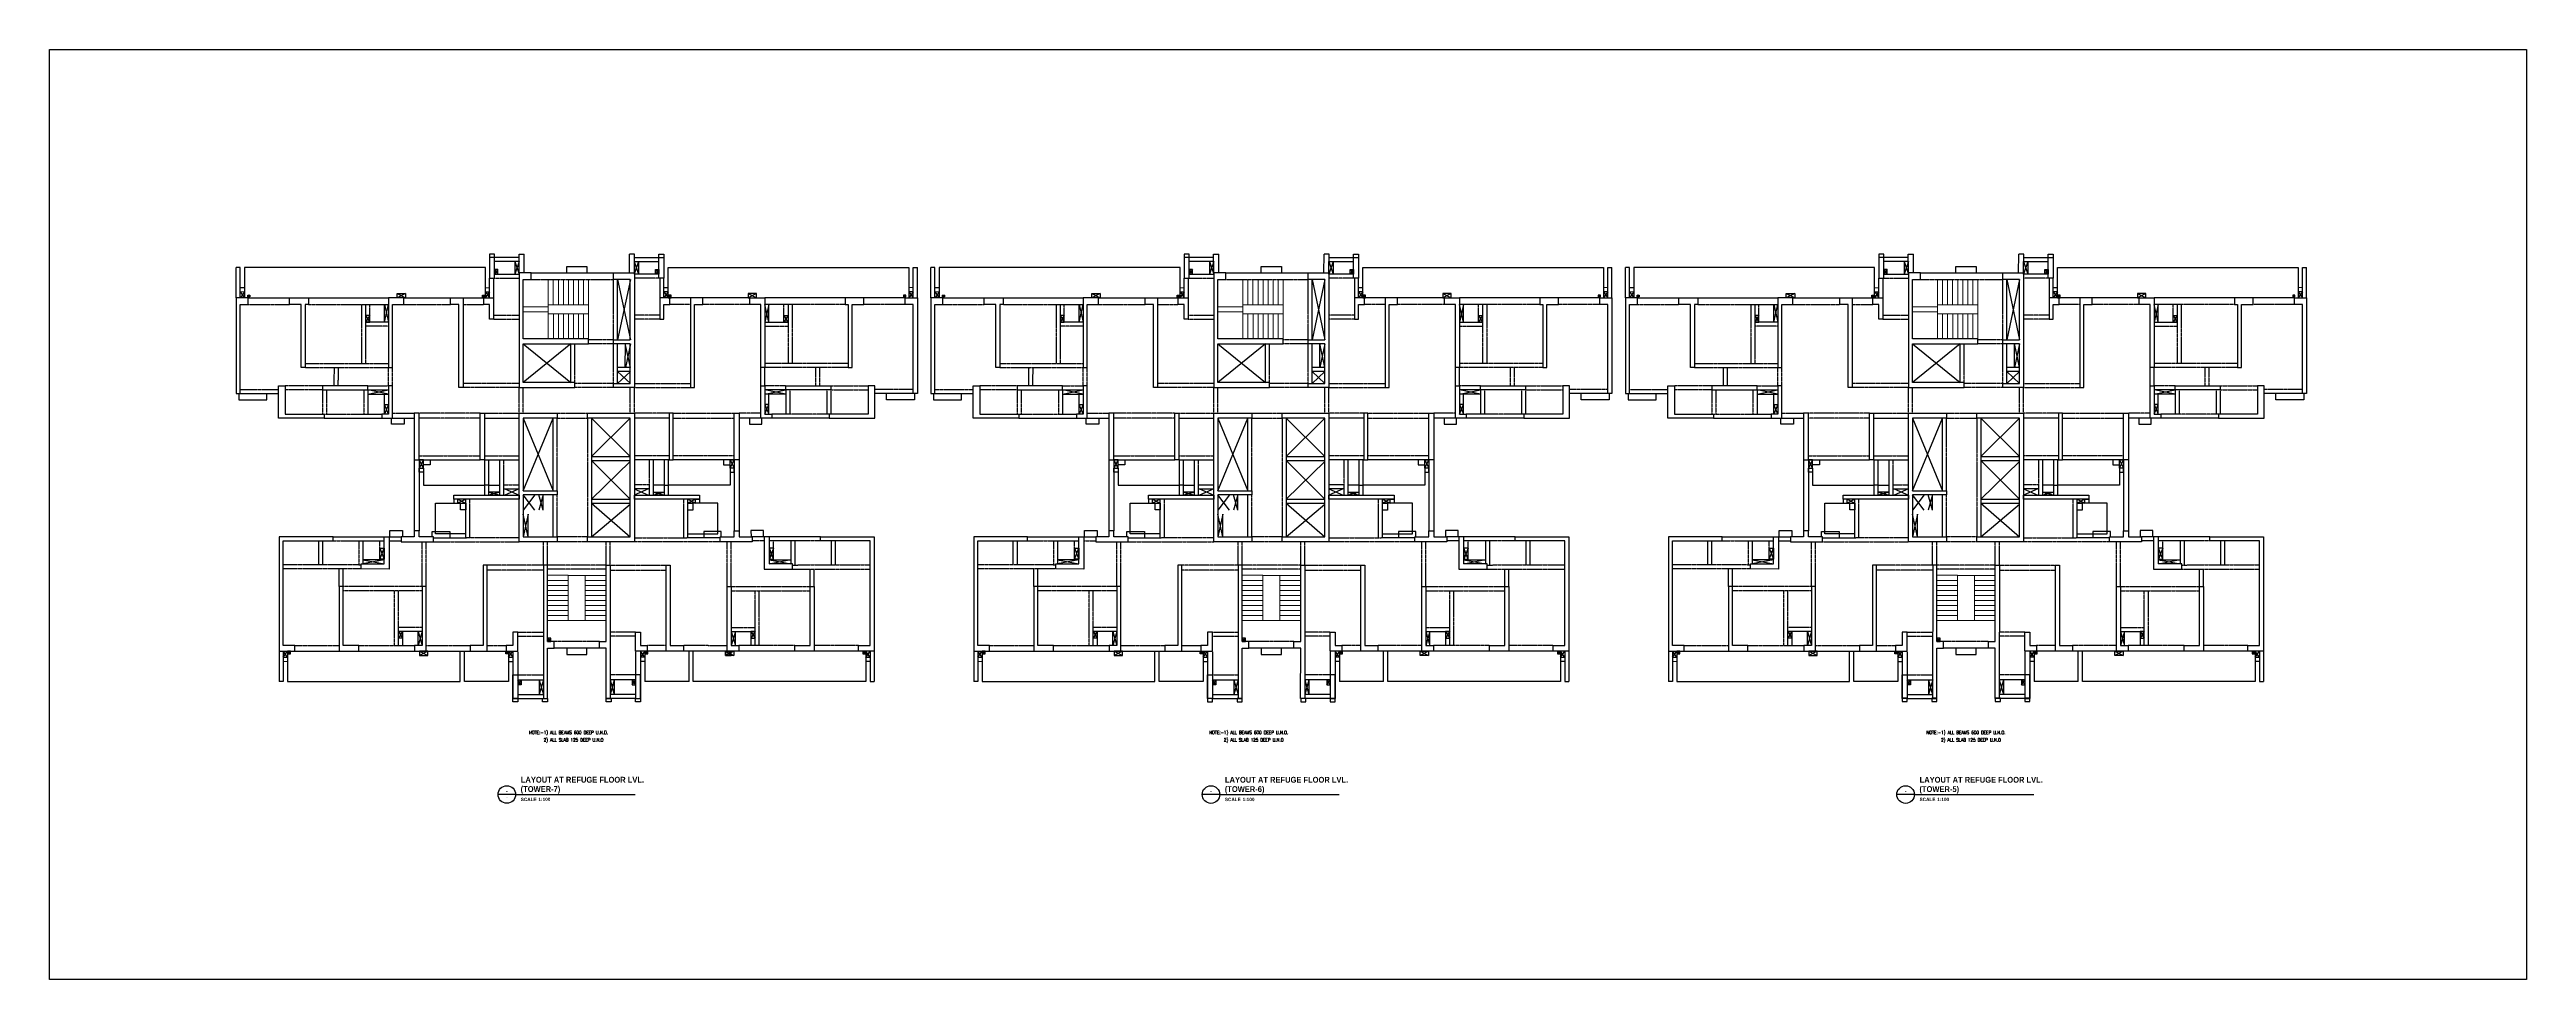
# Model space of a CAD drawing. Header units: millimetres. Extents: x 206 to 857355, y 5291 to 60826.
# Drawn here: x 346832 to 494704, y 5291 to 60826 of the extents above; entities that cross this region are included whole.
import ezdxf
from ezdxf.enums import TextEntityAlignment as Align

# ---------------------------------------------------------------- set-up
doc = ezdxf.new("R2010")
doc.units = ezdxf.units.MM
doc.header["$PDMODE"] = 35
doc.linetypes.add('HIDDEN', pattern=[0.375, 0.25, -0.125])
for name, color, linetype in [('A-REFR-TITL-100', 2, 'Continuous'), ('BEAM', 3, 'Continuous'), ('COL', 6, 'Continuous'), ('COVER', 2, 'Continuous'), ('CUT', 9, 'Continuous'), ('TEXT', 3, 'Continuous')]:
    doc.layers.add(name, color=color, linetype=linetype)
for name, color, linetype, lineweight in [('Boundary', 40, 'Continuous', 30), ('Origin', 40, 'Continuous', 30), ('S-STRS', 31, 'Continuous', 18)]:
    doc.layers.add(name, color=color, linetype=linetype, lineweight=lineweight)
doc.styles.add('Arial', font='arial.ttf', dxfattribs={"height": 125})
doc.styles.add('ARIAL-TITLE', font='arialbd.ttf')
doc.styles.add('ROMANS', font='romans.shx', dxfattribs={"width": 0.8})

# ---------------------------------------------------------------- blocks, each defined once
blk = doc.blocks.new('A-DETAIL-TITLE-100')
at = {"layer": 'A-REFR-TITL-100', "linetype": 'Continuous'}
blk.add_line((0, 0), (-1050, 0), dxfattribs=at)
blk.add_circle((-525, 0), 525, dxfattribs=at)
at = {"layer": 'A-REFR-TITL-100', "color": 4, "linetype": 'Continuous', "style": 'ARIAL-TITLE'}
blk.add_attdef('DRWG-NO', text='', height=400, dxfattribs=at).set_placement((-751, 326), align=Align.MIDDLE)
at = {"layer": 'A-REFR-TITL-100', "color": 4, "style": 'ARIAL-TITLE'}
for tag, p, height in [('TITLE1', (450, 937), 500), ('TITLE2', (450, 237), 500), ('SCALE1', (450, -480), 300), ('SCALE2', (2479, -480), 300)]:
    blk.add_attdef(tag, p, '', height=height, dxfattribs=at)
at = {"layer": 'A-REFR-TITL-100', "color": 4, "linetype": 'Continuous', "style": 'Arial', "width": 0.8}
blk.add_attdef('DRAWING-REF', text='', height=200, dxfattribs=at).set_placement((-735, -270), align=Align.MIDDLE)

msp = doc.modelspace()

# ---------------------------------------------------------------- linework, layer by layer
at = {"layer": 'A-REFR-TITL-100', "linetype": 'Continuous'}
for p, q in [((374656, 16337), (381794, 16336)), ((416693, 16334), (423831, 16332)), ((458164, 16334), (465302, 16333))]:
    msp.add_line(p, q, dxfattribs=at)
at = {"layer": 'BEAM'}
for p, q in [((357970, 46006), (357970, 47806)), ((358210, 47806), (357970, 47806)), ((358210, 46006), (358210, 47806)), ((373401, 48607), (373101, 48607)), ((373101, 48607), (373101, 48408)), ((373401, 48408), (373401, 48607)), ((374865, 48407), (373401, 48408)), ((374865, 48167), (373401, 48168)), ((373401, 47418), (374865, 47417)), ((374865, 47487), (374860, 48607)), ((374860, 48607), (375160, 48607)), ((375164, 47487), (375160, 48607)), ((375585, 47485), (380505, 47485)), ((381446, 47486), (381450, 48607)), ((381750, 48607), (381450, 48607)), ((383209, 47417), (381744, 47417)), ((381745, 47486), (381750, 48607)), ((381745, 48407), (383209, 48407)), ((381745, 48167), (383209, 48167)), ((383209, 48407), (383209, 48607)), ((383209, 48607), (383509, 48607)), ((383509, 48607), (383509, 48407)), ((398400, 47805), (398640, 47805)), ((398400, 46005), (398400, 47805)), ((398640, 46005), (398640, 47805)), ((399440, 46006), (399440, 47806)), ((399680, 47806), (399440, 47806)), ((399680, 46006), (399680, 47806)), ((414871, 48607), (414571, 48607)), ((414571, 48607), (414571, 48408)), ((414871, 48408), (414871, 48607)), ((416335, 48407), (414871, 48408)), ((416335, 48167), (414871, 48168)), ((414871, 47418), (416335, 47417)), ((416335, 47487), (416330, 48607)), ((416330, 48607), (416630, 48607)), ((416634, 47487), (416630, 48607)), ((417055, 47485), (421975, 47485)), ((422916, 47486), (422920, 48607)), ((423220, 48607), (422920, 48607)), ((424679, 47417), (423214, 47417)), ((423215, 47486), (423220, 48607)), ((423215, 48407), (424679, 48407)), ((423215, 48167), (424679, 48167)), ((424679, 48407), (424679, 48607)), ((424679, 48607), (424979, 48607)), ((424979, 48607), (424979, 48407)), ((439870, 47805), (440110, 47805)), ((439870, 46005), (439870, 47805)), ((440110, 46005), (440110, 47805)), ((440910, 46006), (440910, 47806)), ((441150, 47806), (440910, 47806)), ((441150, 46006), (441150, 47806)), ((456341, 48607), (456041, 48607)), ((456041, 48607), (456041, 48408)), ((456341, 48408), (456341, 48607)), ((457805, 48407), (456341, 48408)), ((457805, 48167), (456341, 48168)), ((456341, 47418), (457805, 47417)), ((457805, 47487), (457800, 48607)), ((457800, 48607), (458100, 48607)), ((458104, 47487), (458100, 48607)), ((458525, 47485), (463445, 47485)), ((464386, 47486), (464390, 48607)), ((464690, 48607), (464390, 48607)), ((466149, 47417), (464684, 47417)), ((464685, 47486), (464690, 48607)), ((464685, 48407), (466149, 48407)), ((464685, 48167), (466149, 48167)), ((466149, 48407), (466149, 48607)), ((466149, 48607), (466449, 48607)), ((466449, 48607), (466449, 48407)), ((481340, 47805), (481580, 47805)), ((481340, 46005), (481340, 47805)), ((481580, 46005), (481580, 47805)), ((358690, 46006), (361160, 46006)), ((362285, 46006), (367076, 46006)), ((367976, 46005), (370776, 46005)), ((371516, 46005), (372750, 46005)), ((373101, 46005), (373101, 47177)), ((380745, 43485), (380745, 47085)), ((383509, 46004), (383509, 47177)), ((385094, 46005), (383859, 46005)), ((388634, 46005), (385834, 46005)), ((394325, 46005), (389533, 46005)), ((397919, 46005), (395450, 46005)), ((400160, 46006), (402630, 46006)), ((403755, 46006), (408546, 46006)), ((409446, 46005), (412246, 46005)), ((412986, 46005), (414220, 46005)), ((414571, 46005), (414571, 47177)), ((422215, 43485), (422215, 47085)), ((424979, 46004), (424979, 47177)), ((426564, 46005), (425329, 46005)), ((430104, 46005), (427304, 46005)), ((435795, 46005), (431003, 46005)), ((439389, 46005), (436920, 46005)), ((441630, 46006), (444100, 46006)), ((445225, 46006), (450016, 46006)), ((450916, 46005), (453716, 46005)), ((454456, 46005), (455690, 46005)), ((456041, 46005), (456041, 47177)), ((463685, 43485), (463685, 47085)), ((466449, 46004), (466449, 47177)), ((468034, 46005), (466799, 46005)), ((471574, 46005), (468774, 46005)), ((477265, 46005), (472473, 46005)), ((480859, 46005), (478390, 46005)), ((365511, 45606), (367076, 45605)), ((365691, 45605), (365691, 44305)), ((367076, 44544), (365691, 44544)), ((391098, 45605), (389533, 45605)), ((389533, 44544), (390919, 44544)), ((390919, 45605), (390919, 44304)), ((406981, 45606), (408546, 45605)), ((407161, 45605), (407161, 44305)), ((408546, 44544), (407161, 44544)), ((432568, 45605), (431003, 45605)), ((431003, 44544), (432389, 44544)), ((432389, 45605), (432389, 44304)), ((448451, 45606), (450016, 45605)), ((448631, 45605), (448631, 44305)), ((450016, 44544), (448631, 44544)), ((474038, 45605), (472473, 45605)), ((472473, 44544), (473859, 44544)), ((473859, 45605), (473859, 44304)), ((377955, 40947), (377955, 43245)), ((380745, 40885), (380745, 43245)), ((419425, 40947), (419425, 43245)), ((422215, 40885), (422215, 43245)), ((460895, 40947), (460895, 43245)), ((463685, 40885), (463685, 43245)), ((381505, 41845), (380745, 41845)), ((381505, 41605), (380745, 41605)), ((422975, 41845), (422215, 41845)), ((422975, 41605), (422215, 41605)), ((464445, 41845), (463685, 41845)), ((464445, 41605), (463685, 41605)), ((365827, 40495), (367076, 40495)), ((365827, 40495), (365827, 39060)), ((390782, 40494), (389533, 40494)), ((390782, 40494), (390782, 39059)), ((407297, 40495), (408546, 40495)), ((407297, 40495), (407297, 39060)), ((432252, 40494), (431003, 40494)), ((432252, 40494), (432252, 39059)), ((448767, 40495), (450016, 40495)), ((448767, 40495), (448767, 39060)), ((473722, 40494), (472473, 40494)), ((473722, 40494), (473722, 39059)), ((363227, 38820), (366666, 38820)), ((365587, 39060), (366666, 39060)), ((367316, 38820), (368599, 38820)), ((372790, 38820), (374866, 38820)), ((376905, 34470), (376905, 38820)), ((379185, 38819), (379185, 31729)), ((383820, 38819), (381744, 38820)), ((389293, 38819), (388011, 38819)), ((391022, 39059), (389943, 39059)), ((393382, 38819), (389943, 38819)), ((404697, 38820), (408136, 38820)), ((407057, 39060), (408136, 39060)), ((408786, 38820), (410069, 38820)), ((414260, 38820), (416336, 38820)), ((418375, 34470), (418375, 38820)), ((420655, 38819), (420655, 31729)), ((425290, 38819), (423214, 38820)), ((430763, 38819), (429481, 38819)), ((432492, 39059), (431413, 39059)), ((434852, 38819), (431413, 38819)), ((446167, 38820), (449606, 38820)), ((448527, 39060), (449606, 39060)), ((450256, 38820), (451539, 38820)), ((455730, 38820), (457806, 38820)), ((459845, 34470), (459845, 38820)), ((462125, 38819), (462125, 31729)), ((466760, 38819), (464684, 38820)), ((472233, 38819), (470951, 38819)), ((473962, 39059), (472883, 39059)), ((476322, 38819), (472883, 38819)), ((368599, 36320), (368599, 32083)), ((368899, 36321), (372550, 36320)), ((368899, 36320), (368899, 32083)), ((372790, 36320), (374866, 36320)), ((372818, 34221), (372817, 36320)), ((373058, 34221), (373057, 36320)), ((373717, 34221), (373717, 36320)), ((379185, 36520), (381505, 36519)), ((379185, 36280), (381505, 36279)), ((383820, 36320), (381744, 36320)), ((382893, 34220), (382893, 36320)), ((383552, 34220), (383552, 36320)), ((383792, 34220), (383792, 36320)), ((387711, 36320), (384060, 36320)), ((387711, 36320), (387710, 32083)), ((388011, 36320), (388010, 32083)), ((410069, 36320), (410069, 32083)), ((410369, 36321), (414020, 36320)), ((410369, 36320), (410369, 32083)), ((414260, 36320), (416336, 36320)), ((414288, 34221), (414287, 36320)), ((414528, 34221), (414527, 36320)), ((415187, 34221), (415187, 36320)), ((420655, 36520), (422975, 36519)), ((420655, 36280), (422975, 36279)), ((425290, 36320), (423214, 36320)), ((424363, 34220), (424363, 36320)), ((425022, 34220), (425022, 36320)), ((425262, 34220), (425262, 36320)), ((429181, 36320), (425530, 36320)), ((429181, 36320), (429180, 32083)), ((429481, 36320), (429480, 32083)), ((451539, 36320), (451539, 32083)), ((451839, 36321), (455490, 36320)), ((451839, 36320), (451839, 32083)), ((455730, 36320), (457806, 36320)), ((455758, 34221), (455757, 36320)), ((455998, 34221), (455997, 36320)), ((456657, 34221), (456657, 36320)), ((462125, 36520), (464445, 36519)), ((462125, 36280), (464445, 36279)), ((466760, 36320), (464684, 36320)), ((465833, 34220), (465833, 36320)), ((466492, 34220), (466492, 36320)), ((466732, 34220), (466732, 36320)), ((470651, 36320), (467000, 36320)), ((470651, 36320), (470650, 32083)), ((470951, 36320), (470950, 32083)), ((373058, 34816), (372818, 34816)), ((373957, 34221), (373957, 34836)), ((373957, 34596), (374866, 34596)), ((376905, 31729), (376905, 34229)), ((382653, 34595), (381744, 34595)), ((382653, 34220), (382653, 34835)), ((383552, 34815), (383792, 34816)), ((414528, 34816), (414288, 34816)), ((415427, 34221), (415427, 34836)), ((415427, 34596), (416336, 34596)), ((418375, 31729), (418375, 34229)), ((424123, 34595), (423214, 34595)), ((424123, 34220), (424123, 34835)), ((425022, 34815), (425262, 34816)), ((455998, 34816), (455758, 34816)), ((456897, 34221), (456897, 34836)), ((456897, 34596), (457806, 34596)), ((459845, 31729), (459845, 34229)), ((465593, 34595), (464684, 34595)), ((465593, 34220), (465593, 34835)), ((466492, 34815), (466732, 34816)), ((371675, 31667), (371675, 33975)), ((379185, 33981), (381505, 33981)), ((379185, 33741), (381505, 33741)), ((384935, 31667), (384935, 33974)), ((413145, 31667), (413145, 33975)), ((420655, 33981), (422975, 33981)), ((420655, 33741), (422975, 33741)), ((426405, 31667), (426405, 33974)), ((454615, 31667), (454615, 33975)), ((462125, 33981), (464445, 33981)), ((462125, 33741), (464445, 33741)), ((467875, 31667), (467875, 33974)), ((363755, 31730), (366806, 31730)), ((365290, 31490), (366806, 31490)), ((365530, 31490), (365530, 30105)), ((367106, 31730), (367821, 31730)), ((369748, 31670), (371734, 31667)), ((386861, 31669), (384875, 31667)), ((389504, 31729), (388788, 31729)), ((392855, 31729), (389804, 31729)), ((391320, 31489), (389804, 31489)), ((391080, 31489), (391080, 30104)), ((405225, 31730), (408276, 31730)), ((406760, 31490), (408276, 31490)), ((407000, 31490), (407000, 30105)), ((408576, 31730), (409291, 31730)), ((411218, 31670), (413204, 31667)), ((428331, 31669), (426345, 31667)), ((430974, 31729), (430258, 31729)), ((434325, 31729), (431274, 31729)), ((432790, 31489), (431274, 31489)), ((432550, 31489), (432550, 30104)), ((446695, 31730), (449746, 31730)), ((448230, 31490), (449746, 31490)), ((448470, 31490), (448470, 30105)), ((450046, 31730), (450761, 31730)), ((452688, 31670), (454674, 31667)), ((469801, 31669), (467815, 31667)), ((472444, 31729), (471728, 31729)), ((475795, 31729), (472744, 31729)), ((474260, 31489), (472744, 31489)), ((474020, 31489), (474020, 30104)), ((367474, 25240), (368625, 25240)), ((367659, 25240), (367659, 26315)), ((369085, 26075), (367659, 26075)), ((387524, 26074), (388950, 26074)), ((389135, 25239), (387984, 25239)), ((388950, 25239), (388950, 26314)), ((408944, 25240), (410095, 25240)), ((409129, 25240), (409129, 26315)), ((410555, 26075), (409129, 26075)), ((428994, 26074), (430420, 26074)), ((430605, 25239), (429454, 25239)), ((430420, 25239), (430420, 26314)), ((450414, 25240), (451565, 25240)), ((450599, 25240), (450599, 26315)), ((452025, 26075), (450599, 26075)), ((470464, 26074), (471890, 26074)), ((472075, 25239), (470924, 25239)), ((471890, 25239), (471890, 26314)), ((360539, 24890), (360539, 23090)), ((360779, 24890), (360779, 23090)), ((361480, 24890), (364129, 24890)), ((365289, 24890), (368625, 24890)), ((369325, 24890), (371939, 24890)), ((372964, 24890), (374090, 24890)), ((379656, 25080), (376956, 25080)), ((383645, 24890), (382520, 24890)), ((387284, 24889), (384670, 24890)), ((391320, 24889), (387984, 24889)), ((395129, 24889), (392480, 24889)), ((395830, 24889), (395830, 23089)), ((396070, 24889), (396070, 23089)), ((402009, 24890), (402009, 23090)), ((402249, 24890), (402249, 23090)), ((402950, 24890), (405599, 24890)), ((406759, 24890), (410095, 24890)), ((410795, 24890), (413409, 24890)), ((414434, 24890), (415560, 24890)), ((421126, 25080), (418426, 25080)), ((425115, 24890), (423990, 24890)), ((428754, 24889), (426140, 24890)), ((432790, 24889), (429454, 24889)), ((436599, 24889), (433950, 24889)), ((437300, 24889), (437300, 23089)), ((437540, 24889), (437540, 23089)), ((443479, 24890), (443479, 23090)), ((443719, 24890), (443719, 23090)), ((444420, 24890), (447069, 24890)), ((448229, 24890), (451565, 24890)), ((452265, 24890), (454879, 24890)), ((455904, 24890), (457030, 24890)), ((462596, 25080), (459896, 25080)), ((466585, 24890), (465460, 24890)), ((470224, 24889), (467610, 24890)), ((474260, 24889), (470924, 24889)), ((478069, 24889), (475420, 24889)), ((478770, 24889), (478770, 23089)), ((479010, 24889), (479010, 23089)), ((360779, 23090), (360539, 23090)), ((374789, 23178), (376314, 23178)), ((374789, 22318), (376314, 22318)), ((381819, 22318), (380294, 22318)), ((381819, 23178), (380295, 23178)), ((395830, 23089), (396070, 23089)), ((402249, 23090), (402009, 23090)), ((416259, 23178), (417784, 23178)), ((416259, 22318), (417784, 22318)), ((423289, 22318), (421764, 22318)), ((423289, 23178), (421765, 23178)), ((437300, 23089), (437540, 23089)), ((443719, 23090), (443479, 23090)), ((457729, 23178), (459254, 23178)), ((457729, 22318), (459254, 22318)), ((464759, 22318), (463234, 22318)), ((464759, 23178), (463235, 23178)), ((478770, 23089), (479010, 23089)), ((374754, 22078), (376314, 22078)), ((381854, 22078), (380294, 22078)), ((416224, 22078), (417784, 22078)), ((423324, 22078), (421764, 22078)), ((457694, 22078), (459254, 22078)), ((464794, 22078), (463234, 22078))]:
    msp.add_line(p, q, dxfattribs=at)
at = {"layer": 'BEAM', "linetype": 'HIDDEN', "ltscale": 10}
for p, q in [((373341, 47177), (373341, 46005)), ((373401, 47178), (374865, 47177)), ((375585, 47085), (380505, 47085)), ((380505, 43485), (380505, 47085)), ((383209, 47177), (381744, 47177)), ((383269, 47177), (383269, 46004)), ((414811, 47177), (414811, 46005)), ((414871, 47178), (416335, 47177)), ((417055, 47085), (421975, 47085)), ((421975, 43485), (421975, 47085)), ((424679, 47177), (423214, 47177)), ((424739, 47177), (424739, 46004)), ((456281, 47177), (456281, 46005)), ((456341, 47178), (457805, 47177)), ((458525, 47085), (463445, 47085)), ((463445, 43485), (463445, 47085)), ((466149, 47177), (464684, 47177)), ((466209, 47177), (466209, 46004)), ((358691, 45606), (361160, 45606)), ((362285, 45606), (365511, 45606)), ((365451, 45605), (365451, 42085)), ((367976, 45605), (370776, 45605)), ((371516, 45605), (372750, 45605)), ((373340, 44955), (374866, 44955)), ((373340, 44715), (374866, 44715)), ((383270, 44955), (381744, 44955)), ((383270, 44715), (381744, 44715)), ((385094, 45605), (383859, 45604)), ((388634, 45605), (385834, 45605)), ((394325, 45605), (391098, 45605)), ((391159, 45605), (391159, 42084)), ((397919, 45605), (395450, 45605)), ((400161, 45606), (402630, 45606)), ((403755, 45606), (406981, 45606)), ((406921, 45605), (406921, 42085)), ((409446, 45605), (412246, 45605)), ((412986, 45605), (414220, 45605)), ((414810, 44955), (416336, 44955)), ((414810, 44715), (416336, 44715)), ((424740, 44955), (423214, 44955)), ((424740, 44715), (423214, 44715)), ((426564, 45605), (425329, 45604)), ((430104, 45605), (427304, 45605)), ((435795, 45605), (432568, 45605)), ((432629, 45605), (432629, 42084)), ((439389, 45605), (436920, 45605)), ((441631, 45606), (444100, 45606)), ((445225, 45606), (448451, 45606)), ((448391, 45605), (448391, 42085)), ((450916, 45605), (453716, 45605)), ((454456, 45605), (455690, 45605)), ((456280, 44955), (457806, 44955)), ((456280, 44715), (457806, 44715)), ((466210, 44955), (464684, 44955)), ((466210, 44715), (464684, 44715)), ((468034, 45605), (466799, 45604)), ((471574, 45605), (468774, 45605)), ((477265, 45605), (474038, 45605)), ((474099, 45605), (474099, 42084)), ((480859, 45605), (478390, 45605)), ((365691, 44305), (365691, 42085)), ((367076, 44304), (365691, 44305)), ((378195, 40947), (378195, 43245)), ((380505, 43486), (379005, 43486)), ((380505, 43246), (379005, 43246)), ((380505, 40885), (380505, 43245)), ((389533, 44304), (390919, 44304)), ((390919, 44304), (390919, 42084)), ((407161, 44305), (407161, 42085)), ((408546, 44304), (407161, 44305)), ((419665, 40947), (419665, 43245)), ((421975, 43486), (420475, 43486)), ((421975, 43246), (420475, 43246)), ((421975, 40885), (421975, 43245)), ((431003, 44304), (432389, 44304)), ((432389, 44304), (432389, 42084)), ((448631, 44305), (448631, 42085)), ((450016, 44304), (448631, 44305)), ((461135, 40947), (461135, 43245)), ((463445, 43486), (461945, 43486)), ((463445, 43246), (461945, 43246)), ((463445, 40885), (463445, 43245)), ((472473, 44304), (473859, 44304)), ((473859, 44304), (473859, 42084)), ((362100, 42085), (367076, 42085)), ((362100, 41845), (367076, 41845)), ((363816, 41845), (363812, 40735)), ((364056, 41845), (364052, 40735)), ((367076, 40735), (367076, 41845)), ((367316, 40735), (367316, 41845)), ((389293, 40734), (389293, 41844)), ((394510, 42084), (389533, 42084)), ((394510, 41844), (389533, 41844)), ((389533, 40734), (389533, 41844)), ((392553, 41844), (392557, 40734)), ((392793, 41844), (392797, 40734)), ((403570, 42085), (408546, 42085)), ((403570, 41845), (408546, 41845)), ((405286, 41845), (405282, 40735)), ((405526, 41845), (405522, 40735)), ((408546, 40735), (408546, 41845)), ((408786, 40735), (408786, 41845)), ((430763, 40734), (430763, 41844)), ((435980, 42084), (431003, 42084)), ((435980, 41844), (431003, 41844)), ((431003, 40734), (431003, 41844)), ((434023, 41844), (434027, 40734)), ((434263, 41844), (434267, 40734)), ((445040, 42085), (450016, 42085)), ((445040, 41845), (450016, 41845)), ((446756, 41845), (446752, 40735)), ((446996, 41845), (446992, 40735)), ((450016, 40735), (450016, 41845)), ((450256, 40735), (450256, 41845)), ((472233, 40734), (472233, 41844)), ((477450, 42084), (472473, 42084)), ((477450, 41844), (472473, 41844)), ((472473, 40734), (472473, 41844)), ((475493, 41844), (475497, 40734)), ((475733, 41844), (475737, 40734)), ((358210, 40526), (360500, 40525)), ((363127, 40735), (360900, 40735)), ((363127, 40495), (360900, 40495)), ((363127, 40495), (363127, 39060)), ((363367, 40495), (363367, 39060)), ((365587, 40495), (365587, 39060)), ((365827, 40735), (367076, 40735)), ((374865, 40885), (371516, 40885)), ((374866, 40646), (371516, 40645)), ((374867, 39120), (374867, 40645)), ((375107, 39120), (375107, 40645)), ((380505, 40885), (378195, 40885)), ((380505, 40645), (378195, 40645)), ((381505, 39120), (381505, 40645)), ((381744, 40884), (385094, 40884)), ((381744, 40645), (385094, 40644)), ((381745, 39120), (381745, 40645)), ((390782, 40734), (389533, 40734)), ((391022, 40494), (391022, 39059)), ((393242, 40494), (393242, 39059)), ((393482, 40734), (395710, 40734)), ((393482, 40494), (395710, 40494)), ((393482, 40494), (393482, 39059)), ((398400, 40525), (396110, 40525)), ((399680, 40526), (401970, 40525)), ((404597, 40735), (402370, 40735)), ((404597, 40495), (402370, 40495)), ((404597, 40495), (404597, 39060)), ((404837, 40495), (404837, 39060)), ((407057, 40495), (407057, 39060)), ((407297, 40735), (408546, 40735)), ((416335, 40885), (412986, 40885)), ((416336, 40646), (412986, 40645)), ((416337, 39120), (416337, 40645)), ((416577, 39120), (416577, 40645)), ((421975, 40885), (419665, 40885)), ((421975, 40645), (419665, 40645)), ((422975, 39120), (422975, 40645)), ((423214, 40884), (426564, 40884)), ((423214, 40645), (426564, 40644)), ((423215, 39120), (423215, 40645)), ((432252, 40734), (431003, 40734)), ((432492, 40494), (432492, 39059)), ((434712, 40494), (434712, 39059)), ((434952, 40734), (437180, 40734)), ((434952, 40494), (437180, 40494)), ((434952, 40494), (434952, 39059)), ((439870, 40525), (437580, 40525)), ((441150, 40526), (443440, 40525)), ((446067, 40735), (443840, 40735)), ((446067, 40495), (443840, 40495)), ((446067, 40495), (446067, 39060)), ((446307, 40495), (446307, 39060)), ((448527, 40495), (448527, 39060)), ((448767, 40735), (450016, 40735)), ((457805, 40885), (454456, 40885)), ((457806, 40646), (454456, 40645)), ((457807, 39120), (457807, 40645)), ((458047, 39120), (458047, 40645)), ((463445, 40885), (461135, 40885)), ((463445, 40645), (461135, 40645)), ((464445, 39120), (464445, 40645)), ((464684, 40884), (468034, 40884)), ((464684, 40645), (468034, 40644)), ((464685, 39120), (464685, 40645)), ((473722, 40734), (472473, 40734)), ((473962, 40494), (473962, 39059)), ((476182, 40494), (476182, 39059)), ((476422, 40734), (478650, 40734)), ((476422, 40494), (478650, 40494)), ((476422, 40494), (476422, 39059)), ((481340, 40525), (479050, 40525)), ((363227, 39060), (365587, 39060)), ((367316, 39120), (368599, 39120)), ((372550, 39120), (368839, 39120)), ((372550, 38820), (368899, 38820)), ((372790, 39120), (374866, 39120)), ((377145, 39120), (378945, 39120)), ((377145, 34470), (377145, 38820)), ((377145, 38820), (378945, 38820)), ((378945, 38819), (378945, 31729)), ((383820, 39119), (381744, 39120)), ((384060, 39119), (387771, 39119)), ((384060, 38819), (387711, 38819)), ((389293, 39119), (388011, 39119)), ((393382, 39059), (391022, 39059)), ((404697, 39060), (407057, 39060)), ((408786, 39120), (410069, 39120)), ((414020, 39120), (410309, 39120)), ((414020, 38820), (410369, 38820)), ((414260, 39120), (416336, 39120)), ((418615, 39120), (420415, 39120)), ((418615, 34470), (418615, 38820)), ((418615, 38820), (420415, 38820)), ((420415, 38819), (420415, 31729)), ((425290, 39119), (423214, 39120)), ((425530, 39119), (429241, 39119)), ((425530, 38819), (429181, 38819)), ((430763, 39119), (429481, 39119)), ((434852, 39059), (432492, 39059)), ((446167, 39060), (448527, 39060)), ((450256, 39120), (451539, 39120)), ((455490, 39120), (451779, 39120)), ((455490, 38820), (451839, 38820)), ((455730, 39120), (457806, 39120)), ((460085, 39120), (461885, 39120)), ((460085, 34470), (460085, 38820)), ((460085, 38820), (461885, 38820)), ((461885, 38819), (461885, 31729)), ((466760, 39119), (464684, 39120)), ((467000, 39119), (470711, 39119)), ((467000, 38819), (470651, 38819)), ((472233, 39119), (470951, 39119)), ((476322, 39059), (473962, 39059)), ((368899, 36560), (372550, 36560)), ((372790, 36560), (374866, 36560)), ((373957, 34836), (373957, 36320)), ((383820, 36560), (381744, 36560)), ((382653, 34835), (382653, 36320)), ((387711, 36560), (384060, 36560)), ((410369, 36560), (414020, 36560)), ((414260, 36560), (416336, 36560)), ((415427, 34836), (415427, 36320)), ((425290, 36560), (423214, 36560)), ((424123, 34835), (424123, 36320)), ((429181, 36560), (425530, 36560)), ((451839, 36560), (455490, 36560)), ((455730, 36560), (457806, 36560)), ((456897, 34836), (456897, 36320)), ((466760, 36560), (464684, 36560)), ((465593, 34835), (465593, 36320)), ((470651, 36560), (467000, 36560)), ((373957, 34836), (374866, 34836)), ((377145, 31729), (377145, 34229)), ((382653, 34835), (381744, 34835)), ((415427, 34836), (416336, 34836)), ((418615, 31729), (418615, 34229)), ((424123, 34835), (423214, 34835)), ((456897, 34836), (457806, 34836)), ((460085, 31729), (460085, 34229)), ((465593, 34835), (464684, 34835)), ((371915, 31667), (371915, 33975)), ((384695, 31667), (384695, 33974)), ((413385, 31667), (413385, 33975)), ((426165, 31667), (426165, 33974)), ((454855, 31667), (454855, 33975)), ((467635, 31667), (467635, 33974)), ((362880, 31489), (362880, 30042)), ((363120, 31489), (363120, 30042)), ((363755, 31490), (365290, 31490)), ((365290, 31490), (365290, 30045)), ((367105, 31490), (367821, 31490)), ((369085, 28750), (369085, 31428)), ((369325, 28750), (369325, 31428)), ((369747, 31430), (374865, 31430)), ((374866, 31667), (371734, 31667)), ((376314, 30030), (376314, 31427)), ((376554, 30030), (376554, 31427)), ((378945, 31730), (377145, 31730)), ((378945, 31430), (377145, 31430)), ((380055, 30030), (380055, 31427)), ((380295, 30030), (380295, 31427)), ((381743, 31667), (384875, 31667)), ((386862, 31429), (381745, 31430)), ((387285, 28750), (387285, 31428)), ((387525, 28750), (387525, 31428)), ((389504, 31489), (388788, 31489)), ((391320, 31489), (391320, 30044)), ((392855, 31489), (391320, 31489)), ((393490, 31489), (393490, 30041)), ((393730, 31489), (393730, 30041)), ((404350, 31489), (404350, 30042)), ((404590, 31489), (404590, 30042)), ((405225, 31490), (406760, 31490)), ((406760, 31490), (406760, 30045)), ((408575, 31490), (409291, 31490)), ((410555, 28750), (410555, 31428)), ((410795, 28750), (410795, 31428)), ((411217, 31430), (416335, 31430)), ((416336, 31667), (413204, 31667)), ((417784, 30030), (417784, 31427)), ((418024, 30030), (418024, 31427)), ((420415, 31730), (418615, 31730)), ((420415, 31430), (418615, 31430)), ((421525, 30030), (421525, 31427)), ((421765, 30030), (421765, 31427)), ((423213, 31667), (426345, 31667)), ((428332, 31429), (423215, 31430)), ((428755, 28750), (428755, 31428)), ((428995, 28750), (428995, 31428)), ((430974, 31489), (430258, 31489)), ((432790, 31489), (432790, 30044)), ((434325, 31489), (432790, 31489)), ((434960, 31489), (434960, 30041)), ((435200, 31489), (435200, 30041)), ((445820, 31489), (445820, 30042)), ((446060, 31489), (446060, 30042)), ((446695, 31490), (448230, 31490)), ((448230, 31490), (448230, 30045)), ((450045, 31490), (450761, 31490)), ((452025, 28750), (452025, 31428)), ((452265, 28750), (452265, 31428)), ((452687, 31430), (457805, 31430)), ((457806, 31667), (454674, 31667)), ((459254, 30030), (459254, 31427)), ((459494, 30030), (459494, 31427)), ((461885, 31730), (460085, 31730)), ((461885, 31430), (460085, 31430)), ((462995, 30030), (462995, 31427)), ((463235, 30030), (463235, 31427)), ((464683, 31667), (467815, 31667)), ((469802, 31429), (464685, 31430)), ((470225, 28750), (470225, 31428)), ((470465, 28750), (470465, 31428)), ((472444, 31489), (471728, 31489)), ((474260, 31489), (474260, 30044)), ((475795, 31489), (474260, 31489)), ((476430, 31489), (476430, 30041)), ((476670, 31489), (476670, 30041)), ((365429, 30043), (360779, 30045)), ((365429, 29805), (360779, 29805)), ((364129, 28750), (364129, 29803)), ((364369, 28750), (364369, 29803)), ((376314, 30030), (372965, 30030)), ((376314, 29730), (372965, 29730)), ((380056, 30028), (376556, 30028)), ((380056, 29788), (376556, 29788)), ((380295, 30030), (383645, 30029)), ((380295, 29730), (383645, 29729)), ((391180, 30043), (395830, 30044)), ((391180, 29804), (395830, 29804)), ((392240, 28750), (392240, 29802)), ((392480, 28750), (392480, 29802)), ((406899, 30043), (402249, 30045)), ((406899, 29805), (402249, 29805)), ((405599, 28750), (405599, 29803)), ((405839, 28750), (405839, 29803)), ((417784, 30030), (414435, 30030)), ((417784, 29730), (414435, 29730)), ((421526, 30028), (418026, 30028)), ((421526, 29788), (418026, 29788)), ((421765, 30030), (425115, 30029)), ((421765, 29730), (425115, 29729)), ((432650, 30043), (437300, 30044)), ((432650, 29804), (437300, 29804)), ((433710, 28750), (433710, 29802)), ((433950, 28750), (433950, 29802)), ((448369, 30043), (443719, 30045)), ((448369, 29805), (443719, 29805)), ((447069, 28750), (447069, 29803)), ((447309, 28750), (447309, 29803)), ((459254, 30030), (455905, 30030)), ((459254, 29730), (455905, 29730)), ((462996, 30028), (459496, 30028)), ((462996, 29788), (459496, 29788)), ((463235, 30030), (466585, 30029)), ((463235, 29730), (466585, 29729)), ((474120, 30043), (478770, 30044)), ((474120, 29804), (478770, 29804)), ((475180, 28750), (475180, 29802)), ((475420, 28750), (475420, 29802)), ((369085, 28750), (364369, 28750)), ((369085, 28510), (364369, 28510)), ((367419, 25240), (367419, 28510)), ((367659, 26315), (367659, 28510)), ((387525, 28750), (392240, 28750)), ((387525, 28510), (392240, 28510)), ((388950, 26314), (388950, 28510)), ((389190, 25239), (389190, 28510)), ((410555, 28750), (405839, 28750)), ((410555, 28510), (405839, 28510)), ((408889, 25240), (408889, 28510)), ((409129, 26315), (409129, 28510)), ((428995, 28750), (433710, 28750)), ((428995, 28510), (433710, 28510)), ((430420, 26314), (430420, 28510)), ((430660, 25239), (430660, 28510)), ((452025, 28750), (447309, 28750)), ((452025, 28510), (447309, 28510)), ((450359, 25240), (450359, 28510)), ((450599, 26315), (450599, 28510)), ((470465, 28750), (475180, 28750)), ((470465, 28510), (475180, 28510)), ((471890, 26314), (471890, 28510)), ((472130, 25239), (472130, 28510)), ((361480, 25240), (364129, 25240)), ((365289, 25240), (367474, 25240)), ((369085, 26315), (367659, 26315)), ((369325, 25240), (371939, 25240)), ((372964, 25240), (374090, 25240)), ((374789, 26027), (376315, 26027)), ((374789, 25787), (376315, 25787)), ((379656, 25480), (376956, 25480)), ((381820, 26027), (380295, 26027)), ((381820, 25787), (380295, 25787)), ((383645, 25240), (382520, 25240)), ((387284, 25215), (384670, 25240)), ((387524, 26314), (388950, 26314)), ((391320, 25239), (389135, 25239)), ((395129, 25239), (392480, 25239)), ((402950, 25240), (405599, 25240)), ((406759, 25240), (408944, 25240)), ((410555, 26315), (409129, 26315)), ((410795, 25240), (413409, 25240)), ((414434, 25240), (415560, 25240)), ((416259, 26027), (417785, 26027)), ((416259, 25787), (417785, 25787)), ((421126, 25480), (418426, 25480)), ((423290, 26027), (421765, 26027)), ((423290, 25787), (421765, 25787)), ((425115, 25240), (423990, 25240)), ((428754, 25239), (426140, 25240)), ((428994, 26314), (430420, 26314)), ((432790, 25239), (430605, 25239)), ((436599, 25239), (433950, 25239)), ((444420, 25240), (447069, 25240)), ((448229, 25240), (450414, 25240)), ((452025, 26315), (450599, 26315)), ((452265, 25240), (454879, 25240)), ((455904, 25240), (457030, 25240)), ((457729, 26027), (459255, 26027)), ((457729, 25787), (459255, 25787)), ((462596, 25480), (459896, 25480)), ((464760, 26027), (463235, 26027)), ((464760, 25787), (463235, 25787)), ((466585, 25240), (465460, 25240)), ((470224, 25239), (467610, 25240)), ((470464, 26314), (471890, 26314)), ((474260, 25239), (472075, 25239)), ((478069, 25239), (475420, 25239)), ((374789, 23478), (376314, 23478)), ((381820, 23478), (380295, 23478)), ((416259, 23478), (417784, 23478)), ((423290, 23478), (421765, 23478)), ((457729, 23478), (459254, 23478)), ((464760, 23478), (463235, 23478))]:
    msp.add_line(p, q, dxfattribs=at)
at = {"layer": 'BEAM', "ltscale": 10}
for p, q in [((358210, 40286), (360500, 40285)), ((398400, 40285), (396110, 40285)), ((399680, 40286), (401970, 40285)), ((439870, 40285), (437580, 40285)), ((441150, 40286), (443440, 40285)), ((481340, 40285), (479050, 40285))]:
    msp.add_line(p, q, dxfattribs=at)
at = {"layer": 'BEAM'}
for points in [[(374490, 24890), (374489, 23478)], [(382120, 24890), (382120, 23478)], [(415960, 24890), (415959, 23478)], [(423590, 24890), (423590, 23478)], [(457430, 24890), (457429, 23478)], [(465060, 24890), (465060, 23478)]]:
    msp.add_lwpolyline(points, dxfattribs=at)
at = {"layer": 'BEAM', "linetype": 'HIDDEN', "ltscale": 10}
for points in [[(374789, 24890), (374789, 23478)], [(381820, 24890), (381820, 23478)], [(416259, 24890), (416259, 23478)], [(423290, 24890), (423290, 23478)], [(457729, 24890), (457729, 23478)], [(464760, 24890), (464760, 23478)]]:
    msp.add_lwpolyline(points, dxfattribs=at)
at = {"layer": 'BEAM'}
for points in [[(374790, 21881), (374490, 21881), (374490, 22078), (374790, 22078)], [(376555, 21881), (376255, 21881), (376255, 22078), (376555, 22078)], [(380355, 21881), (380055, 21881), (380055, 22078), (380355, 22078)], [(382120, 21881), (381820, 21881), (381820, 22078), (382120, 22078)], [(415960, 21881), (416260, 21881), (416260, 22079), (415960, 22079)], [(417725, 21881), (418025, 21881), (418025, 22079), (417725, 22079)], [(421525, 21881), (421825, 21881), (421825, 22079), (421525, 22079)], [(423290, 21881), (423590, 21881), (423590, 22079), (423290, 22079)], [(457430, 21883), (457730, 21883), (457730, 22081), (457430, 22081)], [(459195, 21883), (459495, 21883), (459495, 22081), (459195, 22081)], [(462995, 21883), (463295, 21883), (463295, 22081), (462995, 22081)], [(464760, 21883), (465060, 21883), (465060, 22081), (464760, 22081)]]:
    msp.add_lwpolyline(points, close=True, dxfattribs=at)
at = {"layer": 'Boundary'}
msp.add_lwpolyline([(346832, 60826), (494704, 60826), (494704, 5291), (346832, 5291)], close=True, dxfattribs=at)
at = {"layer": 'COL'}
for p, q in [((374489, 23478), (374489, 22078)), ((382120, 23478), (382119, 22078)), ((415959, 23478), (415959, 22078)), ((423590, 23478), (423589, 22078)), ((457429, 23478), (457429, 22078)), ((465060, 23478), (465059, 22078))]:
    msp.add_line(p, q, dxfattribs=at)
for points in [[(373401, 48408), (373101, 48408), (373101, 47177), (373401, 47177)], [(374865, 40645), (378195, 40645), (378195, 40945), (375105, 40945), (375105, 43245), (379005, 43245), (379005, 43545), (375105, 43545), (375105, 47085), (375585, 47085), (375585, 47485), (374865, 47485)], [(381745, 40645), (380505, 40645), (380505, 40885), (381505, 40885), (381505, 43245), (380505, 43245), (380505, 43485), (381505, 43485), (381505, 47085), (380505, 47085), (380505, 47485), (381745, 47485)], [(383209, 48407), (383509, 48407), (383509, 47177), (383209, 47177)], [(414871, 48408), (414571, 48408), (414571, 47177), (414871, 47177)], [(416335, 40645), (419665, 40645), (419665, 40945), (416575, 40945), (416575, 43245), (420475, 43245), (420475, 43545), (416575, 43545), (416575, 47085), (417055, 47085), (417055, 47485), (416335, 47485)], [(423215, 40645), (421975, 40645), (421975, 40885), (422975, 40885), (422975, 43245), (421975, 43245), (421975, 43485), (422975, 43485), (422975, 47085), (421975, 47085), (421975, 47485), (423215, 47485)], [(424679, 48407), (424979, 48407), (424979, 47177), (424679, 47177)], [(456341, 48408), (456041, 48408), (456041, 47177), (456341, 47177)], [(457805, 40645), (461135, 40645), (461135, 40945), (458045, 40945), (458045, 43245), (461945, 43245), (461945, 43545), (458045, 43545), (458045, 47085), (458525, 47085), (458525, 47485), (457805, 47485)], [(464685, 40645), (463445, 40645), (463445, 40885), (464445, 40885), (464445, 43245), (463445, 43245), (463445, 43485), (464445, 43485), (464445, 47085), (463445, 47085), (463445, 47485), (464685, 47485)], [(466149, 48407), (466449, 48407), (466449, 47177), (466149, 47177)], [(358210, 40286), (358210, 45606), (358690, 45606), (358690, 46006), (357970, 46006), (357970, 40286)], [(362100, 45606), (362100, 41845), (361860, 41845), (361860, 45606), (361160, 45606), (361160, 46006), (362285, 46006), (362285, 45606)], [(367076, 41845), (367316, 41845), (367316, 45605), (367976, 45605), (367976, 46005), (367076, 46006)], [(370776, 46005), (371516, 46005), (371516, 40645), (371276, 40645), (371276, 45605), (370776, 45605)], [(385834, 46005), (385094, 46005), (385094, 40644), (385334, 40644), (385334, 45604), (385834, 45604)], [(389533, 41844), (389293, 41844), (389293, 45605), (388634, 45605), (388634, 46005), (389533, 46005)], [(394510, 45605), (394510, 41844), (394750, 41844), (394750, 45605), (395450, 45605), (395450, 46005), (394325, 46005), (394325, 45605)], [(398400, 40285), (398400, 45605), (397919, 45605), (397919, 46005), (398640, 46005), (398640, 40285)], [(399680, 40286), (399680, 45606), (400160, 45606), (400160, 46006), (399440, 46006), (399440, 40286)], [(403570, 45606), (403570, 41845), (403330, 41845), (403330, 45606), (402630, 45606), (402630, 46006), (403755, 46006), (403755, 45606)], [(408546, 41845), (408786, 41845), (408786, 45605), (409446, 45605), (409446, 46005), (408546, 46006)], [(412246, 46005), (412986, 46005), (412986, 40645), (412746, 40645), (412746, 45605), (412246, 45605)], [(427304, 46005), (426564, 46005), (426564, 40644), (426804, 40644), (426804, 45604), (427304, 45604)], [(431003, 41844), (430763, 41844), (430763, 45605), (430104, 45605), (430104, 46005), (431003, 46005)], [(435980, 45605), (435980, 41844), (436220, 41844), (436220, 45605), (436920, 45605), (436920, 46005), (435795, 46005), (435795, 45605)], [(439870, 40285), (439870, 45605), (439389, 45605), (439389, 46005), (440110, 46005), (440110, 40285)], [(441150, 40286), (441150, 45606), (441630, 45606), (441630, 46006), (440910, 46006), (440910, 40286)], [(445040, 45606), (445040, 41845), (444800, 41845), (444800, 45606), (444100, 45606), (444100, 46006), (445225, 46006), (445225, 45606)], [(450016, 41845), (450256, 41845), (450256, 45605), (450916, 45605), (450916, 46005), (450016, 46006)], [(453716, 46005), (454456, 46005), (454456, 40645), (454216, 40645), (454216, 45605), (453716, 45605)], [(468774, 46005), (468034, 46005), (468034, 40644), (468274, 40644), (468274, 45604), (468774, 45604)], [(472473, 41844), (472233, 41844), (472233, 45605), (471574, 45605), (471574, 46005), (472473, 46005)], [(477450, 45605), (477450, 41844), (477690, 41844), (477690, 45605), (478390, 45605), (478390, 46005), (477265, 46005), (477265, 45605)], [(481340, 40285), (481340, 45605), (480859, 45605), (480859, 46005), (481580, 46005), (481580, 40285)], [(360500, 40735), (360900, 40735), (360900, 40285), (360900, 39060), (363231, 39060), (363231, 38820), (360500, 38820)], [(365827, 40495), (365827, 40735), (363127, 40735), (363127, 40495)], [(367076, 39060), (366666, 39060), (366666, 38820), (367316, 38820), (367316, 40735), (367076, 40735)], [(389533, 39059), (389943, 39059), (389943, 38819), (389293, 38820), (389293, 40734), (389533, 40734)], [(390782, 40494), (390782, 40734), (393482, 40734), (393482, 40494)], [(396110, 40734), (395710, 40734), (395710, 40284), (395710, 39059), (393378, 39059), (393378, 38819), (396110, 38819)], [(401970, 40735), (402370, 40735), (402370, 40285), (402370, 39060), (404701, 39060), (404701, 38820), (401970, 38820)], [(407297, 40495), (407297, 40735), (404597, 40735), (404597, 40495)], [(408546, 39060), (408136, 39060), (408136, 38820), (408786, 38820), (408786, 40735), (408546, 40735)], [(431003, 39059), (431413, 39059), (431413, 38819), (430763, 38820), (430763, 40734), (431003, 40734)], [(432252, 40494), (432252, 40734), (434952, 40734), (434952, 40494)], [(437580, 40734), (437180, 40734), (437180, 40284), (437180, 39059), (434848, 39059), (434848, 38819), (437580, 38819)], [(443440, 40735), (443840, 40735), (443840, 40285), (443840, 39060), (446171, 39060), (446171, 38820), (443440, 38820)], [(448767, 40495), (448767, 40735), (446067, 40735), (446067, 40495)], [(450016, 39060), (449606, 39060), (449606, 38820), (450256, 38820), (450256, 40735), (450016, 40735)], [(472473, 39059), (472883, 39059), (472883, 38819), (472233, 38820), (472233, 40734), (472473, 40734)], [(473722, 40494), (473722, 40734), (476422, 40734), (476422, 40494)], [(479050, 40734), (478650, 40734), (478650, 40284), (478650, 39059), (476318, 39059), (476318, 38819), (479050, 38819)], [(368599, 39120), (368599, 36320), (368899, 36320), (368899, 39120)], [(372790, 39120), (372790, 36320), (372550, 36320), (372550, 39120)], [(374864, 31430), (374865, 39120), (377145, 39120), (377145, 38820), (375105, 38820), (375105, 34470), (377145, 34470), (377145, 34230), (375105, 34230), (375104, 31730), (377145, 31730), (377145, 31430)], [(378945, 31730), (381505, 31730), (381505, 38820), (378945, 38820), (378945, 39120), (381745, 39120), (381745, 31430), (378945, 31430)], [(383820, 39119), (383820, 36320), (384060, 36320), (384060, 39119)], [(388011, 39119), (388011, 36320), (387711, 36320), (387711, 39119)], [(410069, 39120), (410069, 36320), (410369, 36320), (410369, 39120)], [(414260, 39120), (414260, 36320), (414020, 36320), (414020, 39120)], [(416334, 31430), (416335, 39120), (418615, 39120), (418615, 38820), (416575, 38820), (416575, 34470), (418615, 34470), (418615, 34230), (416575, 34230), (416574, 31730), (418615, 31730), (418615, 31430)], [(420415, 31730), (422975, 31730), (422975, 38820), (420415, 38820), (420415, 39120), (423215, 39120), (423215, 31430), (420415, 31430)], [(425290, 39119), (425290, 36320), (425530, 36320), (425530, 39119)], [(429481, 39119), (429481, 36320), (429181, 36320), (429181, 39119)], [(451539, 39120), (451539, 36320), (451839, 36320), (451839, 39120)], [(455730, 39120), (455730, 36320), (455490, 36320), (455490, 39120)], [(457804, 31430), (457805, 39120), (460085, 39120), (460085, 38820), (458045, 38820), (458045, 34470), (460085, 34470), (460085, 34230), (458045, 34230), (458044, 31730), (460085, 31730), (460085, 31430)], [(461885, 31730), (464445, 31730), (464445, 38820), (461885, 38820), (461885, 39120), (464685, 39120), (464685, 31430), (461885, 31430)], [(466760, 39119), (466760, 36320), (467000, 36320), (467000, 39119)], [(470951, 39119), (470951, 36320), (470651, 36320), (470651, 39119)], [(374865, 34220), (374865, 33980), (370977, 33980), (370977, 34220)], [(381745, 34220), (385635, 34220), (385635, 33980), (381745, 33980)], [(416335, 34220), (416335, 33980), (412447, 33980), (412447, 34220)], [(423215, 34220), (427105, 34220), (427105, 33980), (423215, 33980)], [(457805, 34220), (457805, 33980), (453917, 33980), (453917, 34220)], [(464685, 34220), (468575, 34220), (468575, 33980), (464685, 33980)], [(366806, 30105), (366806, 31730), (367106, 31730), (367106, 29803), (365429, 29805), (365429, 30105)], [(368899, 31730), (368899, 32080), (368599, 32080), (368599, 31730), (367821, 31730), (367821, 31430), (369747, 31430), (369747, 31730)], [(387710, 31729), (387710, 32079), (388010, 32079), (388010, 31729), (388788, 31729), (388788, 31429), (386862, 31429), (386862, 31729)], [(389804, 30104), (389804, 31729), (389504, 31729), (389504, 29802), (391180, 29804), (391180, 30104)], [(408276, 30105), (408276, 31730), (408576, 31730), (408576, 29803), (406899, 29805), (406899, 30105)], [(410369, 31730), (410369, 32080), (410069, 32080), (410069, 31730), (409291, 31730), (409291, 31430), (411217, 31430), (411217, 31730)], [(429180, 31729), (429180, 32079), (429480, 32079), (429480, 31729), (430258, 31729), (430258, 31429), (428332, 31429), (428332, 31729)], [(431274, 30104), (431274, 31729), (430974, 31729), (430974, 29802), (432650, 29804), (432650, 30104)], [(449746, 30105), (449746, 31730), (450046, 31730), (450046, 29803), (448369, 29805), (448369, 30105)], [(451839, 31730), (451839, 32080), (451539, 32080), (451539, 31730), (450761, 31730), (450761, 31430), (452687, 31430), (452687, 31730)], [(470650, 31729), (470650, 32079), (470950, 32079), (470950, 31729), (471728, 31729), (471728, 31429), (469802, 31429), (469802, 31729)], [(472744, 30104), (472744, 31729), (472444, 31729), (472444, 29802), (474120, 29804), (474120, 30104)], [(372965, 30030), (372725, 30030), (372725, 25240), (371939, 25240), (371939, 24890), (372964, 24890)], [(376554, 25480), (376555, 30030), (376315, 30030), (376314, 22078), (376554, 22078), (376554, 25080), (376954, 25080), (376954, 25480)], [(380055, 25480), (380055, 30030), (380295, 30030), (380294, 22078), (380054, 22078), (380055, 25080), (379655, 25080), (379655, 25480)], [(383645, 30029), (383885, 30029), (383885, 25240), (384670, 25240), (384670, 24890), (383645, 24890)], [(414435, 30030), (414195, 30030), (414195, 25240), (413409, 25240), (413409, 24890), (414434, 24890)], [(418024, 25480), (418025, 30030), (417785, 30030), (417784, 22078), (418024, 22078), (418024, 25080), (418424, 25080), (418424, 25480)], [(421525, 25480), (421525, 30030), (421765, 30030), (421764, 22078), (421524, 22078), (421525, 25080), (421125, 25080), (421125, 25480)], [(425115, 30029), (425355, 30029), (425355, 25240), (426140, 25240), (426140, 24890), (425115, 24890)], [(455905, 30030), (455665, 30030), (455665, 25240), (454879, 25240), (454879, 24890), (455904, 24890)], [(459494, 25480), (459495, 30030), (459255, 30030), (459254, 22078), (459494, 22078), (459494, 25080), (459894, 25080), (459894, 25480)], [(462995, 25480), (462995, 30030), (463235, 30030), (463234, 22078), (462994, 22078), (462995, 25080), (462595, 25080), (462595, 25480)], [(466585, 30029), (466825, 30029), (466825, 25240), (467610, 25240), (467610, 24890), (466585, 24890)], [(364369, 25240), (364369, 28750), (364129, 28750), (364129, 24890), (365289, 24890), (365289, 25240)], [(369085, 25240), (368625, 25240), (368625, 24890), (369325, 24890), (369325, 28750), (369085, 28750)], [(387524, 25239), (387984, 25239), (387984, 24889), (387284, 24889), (387285, 28750), (387525, 28750)], [(392240, 25239), (392240, 28750), (392480, 28750), (392480, 24889), (391320, 24889), (391320, 25239)], [(405839, 25240), (405839, 28750), (405599, 28750), (405599, 24890), (406759, 24890), (406759, 25240)], [(410555, 25240), (410095, 25240), (410095, 24890), (410795, 24890), (410795, 28750), (410555, 28750)], [(428994, 25239), (429454, 25239), (429454, 24889), (428754, 24889), (428755, 28750), (428995, 28750)], [(433710, 25239), (433710, 28750), (433950, 28750), (433950, 24889), (432790, 24889), (432790, 25239)], [(447309, 25240), (447309, 28750), (447069, 28750), (447069, 24890), (448229, 24890), (448229, 25240)], [(452025, 25240), (451565, 25240), (451565, 24890), (452265, 24890), (452265, 28750), (452025, 28750)], [(470464, 25239), (470924, 25239), (470924, 24889), (470224, 24889), (470225, 28750), (470465, 28750)], [(475180, 25239), (475180, 28750), (475420, 28750), (475420, 24889), (474260, 24889), (474260, 25239)], [(374489, 23478), (374789, 23478), (374789, 22078), (374489, 22078)], [(382120, 23478), (381819, 23478), (381819, 22078), (382119, 22078)], [(415959, 23478), (416259, 23478), (416259, 22078), (415959, 22078)], [(423590, 23478), (423289, 23478), (423289, 22078), (423589, 22078)], [(457429, 23478), (457729, 23478), (457729, 22078), (457429, 22078)], [(465060, 23478), (464759, 23478), (464759, 22078), (465059, 22078)]]:
    msp.add_lwpolyline(points, close=True, dxfattribs=at)
for points in [[(372750, 46005), (373340, 46005), (373340, 44715), (373100, 44715), (373100, 45605), (372750, 45605), (372750, 46005)], [(383859, 46004), (383270, 46004), (383270, 44715), (383510, 44715), (383510, 45604), (383859, 45604), (383859, 46004)], [(414220, 46005), (414810, 46005), (414810, 44715), (414570, 44715), (414570, 45605), (414220, 45605), (414220, 46005)], [(425329, 46004), (424740, 46004), (424740, 44715), (424980, 44715), (424980, 45604), (425329, 45604), (425329, 46004)], [(455690, 46005), (456280, 46005), (456280, 44715), (456040, 44715), (456040, 45605), (455690, 45605), (455690, 46005)], [(466799, 46004), (466210, 46004), (466210, 44715), (466450, 44715), (466450, 45604), (466799, 45604), (466799, 46004)], [(360839, 31730), (360839, 31730), (360539, 31730), (360539, 24890), (361480, 24890), (361480, 25240), (360779, 25240), (360779, 31490), (363755, 31490), (363755, 31730), (360839, 31730)], [(395770, 31729), (395770, 31729), (396070, 31729), (396070, 24889), (395129, 24889), (395129, 25239), (395830, 25239), (395830, 31489), (392855, 31489), (392855, 31729), (395770, 31729)], [(402309, 31730), (402309, 31730), (402009, 31730), (402009, 24890), (402950, 24890), (402950, 25240), (402249, 25240), (402249, 31490), (405225, 31490), (405225, 31730), (402309, 31730)], [(437240, 31729), (437240, 31729), (437540, 31729), (437540, 24889), (436599, 24889), (436599, 25239), (437300, 25239), (437300, 31489), (434325, 31489), (434325, 31729), (437240, 31729)], [(443779, 31730), (443779, 31730), (443479, 31730), (443479, 24890), (444420, 24890), (444420, 25240), (443719, 25240), (443719, 31490), (446695, 31490), (446695, 31730), (443779, 31730)], [(478710, 31729), (478710, 31729), (479010, 31729), (479010, 24889), (478069, 24889), (478069, 25239), (478770, 25239), (478770, 31489), (475795, 31489), (475795, 31729), (478710, 31729)], [(374090, 24890), (374790, 24890), (374790, 26027), (374489, 26027), (374489, 25240), (374090, 25240), (374090, 24890)], [(382520, 24890), (381820, 24890), (381820, 26027), (382120, 26027), (382120, 25240), (382520, 25240), (382520, 24890)], [(415560, 24890), (416260, 24890), (416260, 26027), (415959, 26027), (415959, 25240), (415560, 25240), (415560, 24890)], [(423990, 24890), (423290, 24890), (423290, 26027), (423590, 26027), (423590, 25240), (423990, 25240), (423990, 24890)], [(457030, 24890), (457730, 24890), (457730, 26027), (457429, 26027), (457429, 25240), (457030, 25240), (457030, 24890)], [(465460, 24890), (464760, 24890), (464760, 26027), (465060, 26027), (465060, 25240), (465460, 25240), (465460, 24890)]]:
    msp.add_lwpolyline(points, dxfattribs=at)
at = {"layer": 'COVER'}
for p, q in [((358210, 46606), (358470, 46605)), ((358210, 46366), (358470, 46365)), ((372851, 46605), (373101, 46604)), ((372851, 46365), (373101, 46365)), ((383759, 46604), (383509, 46603)), ((383759, 46364), (383509, 46364)), ((398400, 46605), (398140, 46604)), ((398400, 46365), (398140, 46364)), ((399680, 46606), (399940, 46605)), ((399680, 46366), (399940, 46365)), ((414321, 46605), (414571, 46604)), ((414321, 46365), (414571, 46365)), ((425229, 46604), (424979, 46603)), ((425229, 46364), (424979, 46364)), ((439870, 46605), (439610, 46604)), ((439870, 46365), (439610, 46364)), ((441150, 46606), (441410, 46605)), ((441150, 46366), (441410, 46365)), ((455791, 46605), (456041, 46604)), ((455791, 46365), (456041, 46365)), ((466699, 46604), (466449, 46603)), ((466699, 46364), (466449, 46364)), ((481340, 46605), (481080, 46604)), ((481340, 46365), (481080, 46364)), ((381206, 41845), (381207, 43252)), ((422676, 41845), (422677, 43252)), ((464146, 41845), (464147, 43252)), ((365828, 40245), (366797, 40245)), ((366797, 40245), (367077, 40245)), ((389812, 40245), (389533, 40245)), ((390782, 40245), (389812, 40244)), ((407298, 40245), (408267, 40245)), ((408267, 40245), (408547, 40245)), ((431282, 40245), (431003, 40245)), ((432252, 40245), (431282, 40244)), ((448768, 40245), (449737, 40245)), ((449737, 40245), (450017, 40245)), ((472752, 40245), (472473, 40245)), ((473722, 40245), (472752, 40244)), ((369149, 35820), (369149, 34820)), ((387461, 35820), (387461, 34819)), ((410619, 35820), (410619, 34820)), ((428931, 35820), (428931, 34819)), ((452089, 35820), (452089, 34820)), ((470401, 35820), (470401, 34819)), ((373717, 34390), (373059, 34390)), ((376305, 33327), (376305, 34230)), ((382893, 34389), (383551, 34390)), ((415187, 34390), (414529, 34390)), ((417775, 33327), (417775, 34230)), ((424363, 34389), (425021, 34390)), ((456657, 34390), (455999, 34390)), ((459245, 33327), (459245, 34230)), ((465833, 34389), (466491, 34390)), ((375406, 31730), (375406, 33087)), ((416876, 31730), (416876, 33087)), ((458346, 31730), (458346, 33087)), ((366806, 30356), (365529, 30355)), ((389804, 30355), (391080, 30354)), ((408276, 30356), (406999, 30355)), ((431274, 30355), (432550, 30354)), ((449746, 30356), (448469, 30355)), ((472744, 30355), (474020, 30354)), ((368834, 25240), (368834, 26075)), ((387775, 25239), (387775, 26074)), ((410304, 25240), (410304, 26075)), ((429245, 25239), (429245, 26074)), ((451774, 25240), (451774, 26075)), ((470715, 25239), (470715, 26074)), ((360779, 24530), (361039, 24530)), ((360779, 24290), (361039, 24291)), ((361039, 24890), (361039, 23091)), ((371349, 23090), (371349, 24890)), ((371600, 23090), (371600, 24890)), ((374239, 24740), (374239, 24290)), ((374239, 24530), (374490, 24530)), ((374239, 24290), (374490, 24290)), ((374239, 24290), (374241, 23090)), ((382370, 24530), (382120, 24530)), ((382370, 24290), (382120, 24290)), ((382370, 24739), (382370, 24290)), ((382370, 24290), (382370, 23090)), ((385009, 23090), (385009, 24890)), ((385260, 23090), (385260, 24890)), ((395570, 24889), (395570, 23089)), ((395830, 24529), (395570, 24529)), ((395830, 24289), (395570, 24290)), ((402249, 24530), (402509, 24530)), ((402249, 24290), (402509, 24291)), ((402509, 24890), (402509, 23091)), ((412819, 23090), (412819, 24890)), ((413070, 23090), (413070, 24890)), ((415709, 24740), (415709, 24290)), ((415709, 24530), (415960, 24530)), ((415709, 24290), (415960, 24290)), ((415709, 24290), (415711, 23090)), ((423840, 24530), (423590, 24530)), ((423840, 24290), (423590, 24290)), ((423840, 24739), (423840, 24290)), ((423840, 24290), (423840, 23090)), ((426479, 23090), (426479, 24890)), ((426730, 23090), (426730, 24890)), ((437040, 24889), (437040, 23090)), ((437300, 24529), (437040, 24529)), ((437300, 24289), (437040, 24290)), ((443719, 24530), (443979, 24530)), ((443719, 24290), (443979, 24291)), ((443979, 24890), (443979, 23091)), ((454289, 23090), (454289, 24890)), ((454540, 23090), (454540, 24890)), ((457179, 24740), (457179, 24290)), ((457179, 24530), (457430, 24530)), ((457179, 24290), (457430, 24290)), ((457179, 24290), (457181, 23090)), ((465310, 24530), (465060, 24530)), ((465310, 24290), (465060, 24290)), ((465310, 24739), (465310, 24290)), ((465310, 24290), (465310, 23090)), ((467949, 23090), (467949, 24890)), ((468200, 23090), (468200, 24890)), ((478510, 24889), (478510, 23090)), ((478770, 24529), (478510, 24529)), ((478770, 24289), (478510, 24290)), ((374241, 23090), (371600, 23090)), ((374989, 22878), (374789, 22878)), ((374989, 23178), (374989, 22878)), ((376064, 23178), (376064, 22318)), ((380545, 23177), (380545, 22317)), ((381620, 23177), (381620, 22878)), ((381620, 22878), (381819, 22878)), ((415711, 23090), (413070, 23090)), ((416459, 22878), (416259, 22878)), ((416459, 23178), (416459, 22878)), ((417534, 23178), (417534, 22318)), ((422015, 23177), (422015, 22317)), ((423090, 23177), (423090, 22878)), ((423090, 22878), (423289, 22878)), ((457181, 23090), (454540, 23090)), ((457929, 22878), (457729, 22878)), ((457929, 23178), (457929, 22878)), ((459004, 23178), (459004, 22318)), ((463485, 23177), (463485, 22317)), ((464560, 23177), (464560, 22878)), ((464560, 22878), (464759, 22878))]:
    msp.add_line(p, q, dxfattribs=at)
at = {"layer": 'COVER', "linetype": 'HIDDEN', "ltscale": 3}
for p, q in [((365944, 44944), (365944, 45606)), ((390666, 44944), (390666, 45605)), ((407414, 44944), (407414, 45606)), ((432136, 44944), (432136, 45605)), ((448884, 44944), (448884, 45606)), ((473606, 44944), (473606, 45605)), ((366555, 31055), (366555, 31490)), ((390054, 31054), (390054, 31489)), ((408025, 31055), (408025, 31490)), ((431524, 31054), (431524, 31489)), ((449495, 31055), (449495, 31490)), ((472994, 31054), (472994, 31489)), ((367909, 25675), (367909, 25240)), ((388700, 25674), (388700, 25239)), ((409379, 25675), (409379, 25240)), ((430170, 25674), (430170, 25239)), ((450849, 25675), (450849, 25240)), ((471640, 25674), (471640, 25239))]:
    msp.add_line(p, q, dxfattribs=at)
at = {"layer": 'COVER', "linetype": 'HIDDEN', "ltscale": 2}
for p, q in [((366827, 39560), (366826, 40245)), ((389783, 39560), (389783, 40245)), ((408297, 39560), (408296, 40245)), ((431253, 39560), (431253, 40245)), ((449767, 39560), (449766, 40245)), ((472723, 39560), (472723, 40245))]:
    msp.add_line(p, q, dxfattribs=at)
at = {"layer": 'COVER'}
for points in [[(373600, 47690), (373401, 47690), (373401, 47418), (373600, 47418)], [(374865, 48166), (374615, 48166), (374615, 47418), (374865, 47418)], [(381745, 48166), (381995, 48166), (381995, 47418), (381745, 47418)], [(383010, 47690), (383209, 47689), (383209, 47418), (383010, 47418)], [(415070, 47690), (414871, 47690), (414871, 47418), (415070, 47418)], [(416335, 48166), (416085, 48166), (416085, 47418), (416335, 47418)], [(423215, 48166), (423465, 48166), (423465, 47418), (423215, 47418)], [(424480, 47690), (424679, 47689), (424679, 47418), (424480, 47418)], [(456540, 47690), (456341, 47690), (456341, 47418), (456540, 47418)], [(457805, 48166), (457555, 48166), (457555, 47418), (457805, 47418)], [(464685, 48166), (464935, 48166), (464935, 47418), (464685, 47418)], [(465950, 47690), (466149, 47689), (466149, 47418), (465950, 47418)], [(358790, 46056), (358665, 46056), (358665, 46156), (358790, 46156)], [(367577, 46255), (368076, 46255), (368076, 46006), (367577, 46006)], [(389033, 46254), (388534, 46255), (388534, 46005), (389033, 46005)], [(397820, 46055), (397945, 46055), (397945, 46155), (397820, 46155)], [(400260, 46056), (400135, 46056), (400135, 46156), (400260, 46156)], [(409047, 46255), (409546, 46255), (409546, 46006), (409047, 46006)], [(430503, 46254), (430004, 46255), (430004, 46005), (430503, 46005)], [(439290, 46055), (439415, 46055), (439415, 46155), (439290, 46155)], [(441730, 46056), (441605, 46056), (441605, 46156), (441730, 46156)], [(450517, 46255), (451016, 46255), (451016, 46006), (450517, 46006)], [(471973, 46254), (471474, 46255), (471474, 46005), (471973, 46005)], [(480760, 46055), (480885, 46055), (480885, 46155), (480760, 46155)], [(365944, 44944), (365691, 44944), (365691, 44544), (365944, 44544)], [(366828, 45605), (367076, 45605), (367076, 44544), (366828, 44544)], [(389782, 45605), (389533, 45605), (389533, 44544), (389782, 44544)], [(390666, 44944), (390919, 44944), (390919, 44544), (390666, 44544)], [(407414, 44944), (407161, 44944), (407161, 44544), (407414, 44544)], [(408298, 45605), (408546, 45605), (408546, 44544), (408298, 44544)], [(431252, 45605), (431003, 45605), (431003, 44544), (431252, 44544)], [(432136, 44944), (432389, 44944), (432389, 44544), (432136, 44544)], [(448884, 44944), (448631, 44944), (448631, 44544), (448884, 44544)], [(449768, 45605), (450016, 45605), (450016, 44544), (449768, 44544)], [(472722, 45605), (472473, 45605), (472473, 44544), (472722, 44544)], [(473606, 44944), (473859, 44944), (473859, 44544), (473606, 44544)], [(366827, 39620), (367077, 39620), (367077, 39060), (366827, 39060)], [(389783, 39619), (389533, 39619), (389533, 39059), (389783, 39059)], [(408297, 39620), (408547, 39620), (408547, 39060), (408297, 39060)], [(431253, 39619), (431003, 39619), (431003, 39059), (431253, 39059)], [(449767, 39620), (450017, 39620), (450017, 39060), (449767, 39060)], [(472723, 39619), (472473, 39619), (472473, 39059), (472723, 39059)], [(368899, 35820), (369149, 35820), (369149, 36319), (368899, 36320)], [(369549, 36021), (369149, 36021), (369149, 36321), (369549, 36321)], [(387061, 36020), (387461, 36020), (387461, 36320), (387061, 36320)], [(387711, 35820), (387461, 35820), (387461, 36318), (387711, 36320)], [(410369, 35820), (410619, 35820), (410619, 36319), (410369, 36320)], [(411019, 36021), (410619, 36021), (410619, 36321), (411019, 36321)], [(428531, 36020), (428931, 36020), (428931, 36320), (428531, 36320)], [(429181, 35820), (428931, 35820), (428931, 36318), (429181, 36320)], [(451839, 35820), (452089, 35820), (452089, 36319), (451839, 36320)], [(452489, 36021), (452089, 36021), (452089, 36321), (452489, 36321)], [(470001, 36020), (470401, 36020), (470401, 36320), (470001, 36320)], [(470651, 35820), (470401, 35820), (470401, 36318), (470651, 36320)], [(370975, 33977), (370975, 33726), (371215, 33726), (371215, 33977)], [(371375, 33726), (371675, 33726), (371675, 33328), (371375, 33328)], [(384935, 33726), (385235, 33726), (385235, 33327), (384935, 33327)], [(385634, 33977), (385634, 33726), (385394, 33726), (385394, 33977)], [(412445, 33977), (412445, 33726), (412685, 33726), (412685, 33977)], [(412845, 33726), (413145, 33726), (413145, 33328), (412845, 33328)], [(426405, 33726), (426705, 33726), (426705, 33327), (426405, 33327)], [(427104, 33977), (427104, 33726), (426864, 33726), (426864, 33977)], [(453915, 33977), (453915, 33726), (454155, 33726), (454155, 33977)], [(454315, 33726), (454615, 33726), (454615, 33328), (454315, 33328)], [(467875, 33726), (468175, 33726), (468175, 33327), (467875, 33327)], [(468574, 33977), (468574, 33726), (468334, 33726), (468334, 33977)], [(366555, 31055), (366805, 31055), (366805, 30388), (366555, 30388)], [(390054, 31054), (389804, 31054), (389804, 30387), (390054, 30387)], [(408025, 31055), (408275, 31055), (408275, 30388), (408025, 30388)], [(431524, 31054), (431274, 31054), (431274, 30387), (431524, 30387)], [(449495, 31055), (449745, 31055), (449745, 30388), (449495, 30388)], [(472994, 31054), (472744, 31054), (472744, 30387), (472994, 30387)], [(367909, 25675), (367659, 25675), (367659, 26075), (367910, 26075)], [(376754, 25681), (376556, 25681), (376556, 25481), (376754, 25481)], [(388700, 25674), (388950, 25674), (388950, 26074), (388699, 26074)], [(409379, 25675), (409129, 25675), (409129, 26075), (409380, 26075)], [(418224, 25681), (418026, 25681), (418026, 25481), (418224, 25481)], [(430170, 25674), (430420, 25674), (430420, 26074), (430169, 26074)], [(450849, 25675), (450599, 25675), (450599, 26075), (450850, 26075)], [(459694, 25681), (459496, 25681), (459496, 25481), (459694, 25481)], [(471640, 25674), (471890, 25674), (471890, 26074), (471639, 26074)], [(361039, 24740), (361214, 24740), (361214, 24890), (361039, 24890)], [(368925, 24640), (369425, 24640), (369425, 24890), (368925, 24890)], [(374239, 24740), (374064, 24740), (374064, 24890), (374239, 24890)], [(382370, 24739), (382545, 24739), (382545, 24889), (382370, 24889)], [(387184, 24640), (387535, 24640), (387535, 24889), (387184, 24889)], [(387684, 24639), (387184, 24639), (387184, 24889), (387684, 24889)], [(395395, 24739), (395570, 24739), (395570, 24889), (395395, 24889)], [(402509, 24740), (402684, 24740), (402684, 24890), (402509, 24890)], [(410395, 24640), (410895, 24640), (410895, 24890), (410395, 24890)], [(415709, 24740), (415534, 24740), (415534, 24890), (415709, 24890)], [(423840, 24739), (424015, 24739), (424015, 24889), (423840, 24889)], [(429154, 24639), (428654, 24639), (428654, 24889), (429154, 24889)], [(436865, 24739), (437040, 24739), (437040, 24889), (436865, 24889)], [(443979, 24740), (444154, 24740), (444154, 24890), (443979, 24890)], [(451865, 24640), (452365, 24640), (452365, 24890), (451865, 24890)], [(457179, 24740), (457004, 24740), (457004, 24890), (457179, 24890)], [(465310, 24739), (465485, 24739), (465485, 24889), (465310, 24889)], [(470624, 24639), (470124, 24639), (470124, 24889), (470624, 24889)], [(478335, 24739), (478510, 24739), (478510, 24889), (478335, 24889)]]:
    msp.add_lwpolyline(points, close=True, dxfattribs=at)
for points in [[(377705, 47486), (377705, 47860), (378905, 47860), (378905, 47485)], [(419175, 47486), (419175, 47860), (420375, 47860), (420375, 47485)], [(460645, 47486), (460645, 47860), (461845, 47860), (461845, 47485)], [(372676, 46155), (372851, 46155), (372851, 46005), (372676, 46005), (372676, 46155)], [(383934, 46154), (383759, 46154), (383759, 46004), (383934, 46004), (383934, 46154)], [(414146, 46155), (414321, 46155), (414321, 46005), (414146, 46005), (414146, 46155)], [(425404, 46154), (425229, 46154), (425229, 46004), (425404, 46004), (425404, 46154)], [(455616, 46155), (455791, 46155), (455791, 46005), (455616, 46005), (455616, 46155)], [(466874, 46154), (466699, 46154), (466699, 46004), (466874, 46004), (466874, 46154)], [(358135, 40287), (358135, 39912), (359810, 39912), (359810, 40287)], [(398475, 40286), (398475, 39911), (396800, 39911), (396800, 40286)], [(399605, 40287), (399605, 39912), (401280, 39912), (401280, 40287)], [(439945, 40286), (439945, 39911), (438270, 39911), (438270, 40286)], [(441075, 40287), (441075, 39912), (442750, 39912), (442750, 40287)], [(481415, 40286), (481415, 39911), (479740, 39911), (479740, 40286)], [(367997, 38820), (367997, 38444), (367247, 38444), (367247, 38820)], [(388613, 38819), (388613, 38444), (389363, 38444), (389363, 38819)], [(409467, 38820), (409467, 38444), (408717, 38444), (408717, 38820)], [(430083, 38819), (430083, 38444), (430833, 38444), (430833, 38819)], [(450937, 38820), (450937, 38444), (450187, 38444), (450187, 38820)], [(471553, 38819), (471553, 38444), (472303, 38444), (472303, 38819)], [(369149, 35820), (369149, 35580), (368899, 35580), (368899, 35820), (369149, 35820)], [(387461, 35820), (387461, 35580), (387711, 35580), (387711, 35820), (387461, 35820)], [(410619, 35820), (410619, 35580), (410369, 35580), (410369, 35820), (410619, 35820)], [(428931, 35820), (428931, 35580), (429181, 35580), (429181, 35820), (428931, 35820)], [(452089, 35820), (452089, 35580), (451839, 35580), (451839, 35820), (452089, 35820)], [(470401, 35820), (470401, 35580), (470651, 35580), (470651, 35820), (470401, 35820)], [(369149, 34820), (372818, 34816)], [(373058, 34816), (373717, 34815)], [(383552, 34815), (382893, 34815)], [(387461, 34819), (383792, 34816)], [(410619, 34820), (414288, 34816)], [(414528, 34816), (415187, 34815)], [(425022, 34815), (424363, 34815)], [(428931, 34819), (425262, 34816)], [(452089, 34820), (455758, 34816)], [(455998, 34816), (456657, 34815)], [(466492, 34815), (465833, 34815)], [(470401, 34819), (466732, 34816)], [(371675, 31914), (369877, 31914), (369877, 33727), (371675, 33726)], [(384935, 31914), (386733, 31914), (386733, 33726), (384935, 33726)], [(413145, 31914), (411347, 31914), (411347, 33727), (413145, 33726)], [(426405, 31914), (428203, 31914), (428203, 33726), (426405, 33726)], [(454615, 31914), (452817, 31914), (452817, 33727), (454615, 33726)], [(467875, 31914), (469673, 31914), (469673, 33726), (467875, 33726)], [(367150, 31730), (367150, 32105), (367900, 32105), (367900, 31731)], [(369673, 31730), (369673, 32043), (370723, 32043), (370723, 31669)], [(386936, 31729), (386936, 32042), (385886, 32042), (385886, 31668)], [(389459, 31729), (389459, 32104), (388709, 32104), (388710, 31731)], [(408620, 31730), (408620, 32105), (409370, 32105), (409370, 31731)], [(411143, 31730), (411143, 32043), (412193, 32043), (412193, 31669)], [(428406, 31729), (428406, 32042), (427356, 32042), (427356, 31668)], [(430929, 31729), (430929, 32104), (430179, 32104), (430180, 31731)], [(450090, 31730), (450090, 32105), (450840, 32105), (450840, 31731)], [(452613, 31730), (452613, 32043), (453663, 32043), (453663, 31669)], [(469876, 31729), (469876, 32042), (468826, 32042), (468826, 31668)], [(472399, 31729), (472399, 32104), (471649, 32104), (471650, 31731)], [(377705, 25079), (377705, 24704), (378905, 24704), (378905, 25079)], [(419175, 25080), (419175, 24705), (420375, 24705), (420375, 25080)], [(460645, 25080), (460645, 24705), (461845, 24705), (461845, 25080)], [(361039, 23090), (371349, 23090)], [(385009, 23089), (382370, 23090)], [(395570, 23089), (385260, 23089)], [(402509, 23090), (412819, 23090)], [(426479, 23089), (423840, 23090)], [(437040, 23089), (426730, 23089)], [(443979, 23090), (454289, 23090)], [(467949, 23089), (465310, 23090)], [(478510, 23089), (468200, 23089)]]:
    msp.add_lwpolyline(points, dxfattribs=at)
for points in [[(372851, 46004, 24), (372851, 47805, 24), (358470, 47806, -45), (358470, 46006, -19)], [(383759, 46004, 24), (383759, 47804, 24), (398140, 47805, -45), (398140, 46005, -19)], [(414321, 46004, -41), (414321, 47805, -41), (399940, 47806, -110), (399940, 46006, -84)], [(425229, 46004, -41), (425229, 47804, -41), (439610, 47805, -110), (439610, 46005, -84)], [(455791, 46004, -41), (455791, 47805, -41), (441410, 47806, -110), (441410, 46006, -84)], [(466699, 46004, -41), (466699, 47804, -41), (481080, 47805, -110), (481080, 46005, -84)]]:
    msp.add_polyline3d(points, dxfattribs=at)
at = {"layer": 'CUT'}
for p, q in [((373401, 47690), (373600, 47418)), ((373600, 47690), (373401, 47418)), ((374615, 48165), (374867, 47418)), ((374868, 48164), (374615, 47418)), ((381742, 48164), (381995, 47417)), ((381995, 48164), (381743, 47417)), ((383209, 47689), (383010, 47418)), ((383010, 47689), (383209, 47418)), ((414871, 47690), (415070, 47418)), ((415070, 47690), (414871, 47418)), ((416085, 48165), (416337, 47418)), ((416338, 48164), (416085, 47418)), ((423212, 48164), (423465, 47417)), ((423465, 48164), (423213, 47417)), ((424679, 47689), (424480, 47418)), ((424480, 47689), (424679, 47418)), ((456341, 47690), (456540, 47418)), ((456540, 47690), (456341, 47418)), ((457555, 48165), (457807, 47418)), ((457808, 48164), (457555, 47418)), ((464682, 48164), (464935, 47417)), ((464935, 48164), (464683, 47417)), ((466149, 47689), (465950, 47418)), ((465950, 47689), (466149, 47418)), ((358210, 46365), (358470, 46006)), ((358470, 46365), (358224, 46005)), ((358790, 46056), (358665, 46156)), ((358790, 46156), (358665, 46056)), ((367577, 46255), (368076, 46006)), ((368076, 46255), (367577, 46006)), ((372676, 46005), (372851, 46155)), ((372676, 46155), (372851, 46005)), ((373102, 46365), (372848, 46004)), ((372852, 46365), (373101, 46005)), ((381506, 47085), (380745, 43485)), ((380745, 47085), (381506, 43485)), ((383508, 46364), (383762, 46004)), ((383758, 46364), (383509, 46004)), ((383934, 46004), (383759, 46154)), ((383934, 46154), (383759, 46004)), ((389033, 46255), (388534, 46005)), ((388534, 46255), (389033, 46005)), ((397820, 46055), (397945, 46155)), ((397820, 46155), (397945, 46055)), ((398400, 46364), (398140, 46005)), ((398140, 46364), (398386, 46004)), ((399680, 46365), (399940, 46006)), ((399940, 46365), (399694, 46005)), ((400260, 46056), (400135, 46156)), ((400260, 46156), (400135, 46056)), ((409047, 46255), (409546, 46006)), ((409546, 46255), (409047, 46006)), ((414146, 46005), (414321, 46155)), ((414146, 46155), (414321, 46005)), ((414572, 46365), (414318, 46004)), ((414322, 46365), (414571, 46005)), ((422976, 47085), (422215, 43485)), ((422215, 47085), (422976, 43485)), ((424978, 46364), (425232, 46004)), ((425228, 46364), (424979, 46004)), ((425404, 46004), (425229, 46154)), ((425404, 46154), (425229, 46004)), ((430503, 46255), (430004, 46005)), ((430004, 46255), (430503, 46005)), ((439290, 46055), (439415, 46155)), ((439290, 46155), (439415, 46055)), ((439870, 46364), (439610, 46005)), ((439610, 46364), (439856, 46004)), ((441150, 46365), (441410, 46006)), ((441410, 46365), (441164, 46005)), ((441730, 46056), (441605, 46156)), ((441730, 46156), (441605, 46056)), ((450517, 46255), (451016, 46006)), ((451016, 46255), (450517, 46006)), ((455616, 46005), (455791, 46155)), ((455616, 46155), (455791, 46005)), ((456042, 46365), (455788, 46004)), ((455792, 46365), (456041, 46005)), ((464446, 47085), (463685, 43485)), ((463685, 47085), (464446, 43485)), ((466448, 46364), (466702, 46004)), ((466698, 46364), (466449, 46004)), ((466874, 46004), (466699, 46154)), ((466874, 46154), (466699, 46004)), ((471973, 46255), (471474, 46005)), ((471474, 46255), (471973, 46005)), ((480760, 46055), (480885, 46155)), ((480760, 46155), (480885, 46055)), ((481340, 46364), (481080, 46005)), ((481080, 46364), (481326, 46004)), ((365691, 44944), (365944, 44546)), ((365944, 44944), (365693, 44548)), ((366828, 44544), (367076, 45605)), ((366828, 45605), (367076, 44544)), ((389782, 45605), (389533, 44543)), ((389782, 44544), (389533, 45605)), ((390666, 44944), (390917, 44547)), ((390919, 44944), (390666, 44545)), ((407161, 44944), (407414, 44546)), ((407414, 44944), (407163, 44548)), ((408298, 44544), (408546, 45605)), ((408298, 45605), (408546, 44544)), ((431252, 45605), (431003, 44543)), ((431252, 44544), (431003, 45605)), ((432136, 44944), (432387, 44547)), ((432389, 44944), (432136, 44545)), ((448631, 44944), (448884, 44546)), ((448884, 44944), (448633, 44548)), ((449768, 44544), (450016, 45605)), ((449768, 45605), (450016, 44544)), ((472722, 45605), (472473, 44543)), ((472722, 44544), (472473, 45605)), ((473606, 44944), (473857, 44547)), ((473859, 44944), (473606, 44545)), ((377955, 43245), (375108, 40945)), ((375108, 43245), (377955, 40945)), ((381506, 41845), (381202, 43265)), ((381506, 43245), (381207, 41845)), ((419425, 43245), (416578, 40945)), ((416578, 43245), (419425, 40945)), ((422976, 41845), (422672, 43265)), ((422976, 43245), (422677, 41845)), ((460895, 43245), (458048, 40945)), ((458048, 43245), (460895, 40945)), ((464446, 41845), (464142, 43265)), ((464446, 43245), (464147, 41845)), ((381506, 41605), (380748, 40885)), ((380748, 41605), (381506, 40885)), ((422976, 41605), (422218, 40885)), ((422218, 41605), (422976, 40885)), ((464446, 41605), (463688, 40885)), ((463688, 41605), (464446, 40885)), ((367077, 40245), (365828, 40495)), ((365828, 40245), (367077, 40495)), ((389533, 40245), (390782, 40495)), ((390782, 40245), (389533, 40495)), ((408547, 40245), (407298, 40495)), ((407298, 40245), (408547, 40495)), ((431003, 40245), (432252, 40495)), ((432252, 40245), (431003, 40495)), ((450017, 40245), (448768, 40495)), ((448768, 40245), (450017, 40495)), ((472473, 40245), (473722, 40495)), ((473722, 40245), (472473, 40495)), ((367077, 39060), (366827, 39620)), ((367077, 39620), (366827, 39060)), ((375105, 38820), (376905, 34470)), ((375105, 34470), (376905, 38820)), ((379185, 36520), (381505, 38820)), ((379185, 38820), (381505, 36520)), ((389533, 39059), (389783, 39619)), ((389533, 39619), (389783, 39059)), ((408547, 39060), (408297, 39620)), ((408547, 39620), (408297, 39060)), ((416575, 38820), (418375, 34470)), ((416575, 34470), (418375, 38820)), ((420655, 36520), (422975, 38820)), ((420655, 38820), (422975, 36520)), ((431003, 39059), (431253, 39619)), ((431003, 39619), (431253, 39059)), ((450017, 39060), (449767, 39620)), ((450017, 39620), (449767, 39060)), ((458045, 38820), (459845, 34470)), ((458045, 34470), (459845, 38820)), ((462125, 36520), (464445, 38820)), ((462125, 38820), (464445, 36520)), ((472473, 39059), (472723, 39619)), ((472473, 39619), (472723, 39059)), ((369149, 35820), (368899, 36319)), ((369149, 36319), (368899, 35820)), ((379184, 33980), (381505, 36220)), ((379185, 36280), (381505, 33980)), ((387461, 35820), (387711, 36318)), ((387461, 36318), (387711, 35820)), ((410619, 35820), (410369, 36319)), ((410619, 36319), (410369, 35820)), ((420654, 33980), (422975, 36220)), ((420655, 36280), (422975, 33980)), ((428931, 35820), (429181, 36318)), ((428931, 36318), (429181, 35820)), ((452089, 35820), (451839, 36319)), ((452089, 36319), (451839, 35820)), ((462124, 33980), (464445, 36220)), ((462125, 36280), (464445, 33980)), ((470401, 35820), (470651, 36318)), ((470401, 36318), (470651, 35820)), ((373717, 34390), (373058, 34221)), ((373059, 34390), (373717, 34221)), ((374865, 34596), (374015, 34219)), ((374015, 34596), (374869, 34216)), ((375812, 34230), (375107, 33327)), ((375812, 33327), (375108, 34229)), ((376305, 33327), (376052, 34230)), ((376305, 34230), (376052, 33327)), ((382595, 34595), (381741, 34216)), ((381744, 34595), (382595, 34218)), ((383551, 34390), (382893, 34220)), ((382893, 34389), (383552, 34220)), ((415187, 34390), (414528, 34221)), ((414529, 34390), (415187, 34221)), ((416335, 34596), (415485, 34219)), ((415485, 34596), (416339, 34216)), ((417282, 34230), (416577, 33327)), ((417282, 33327), (416578, 34229)), ((417775, 33327), (417522, 34230)), ((417775, 34230), (417522, 33327)), ((424065, 34595), (423211, 34216)), ((423214, 34595), (424065, 34218)), ((425021, 34390), (424363, 34220)), ((424363, 34389), (425022, 34220)), ((456657, 34390), (455998, 34221)), ((455999, 34390), (456657, 34221)), ((457805, 34596), (456955, 34219)), ((456955, 34596), (457809, 34216)), ((458752, 34230), (458047, 33327)), ((458752, 33327), (458048, 34229)), ((459245, 33327), (458992, 34230)), ((459245, 34230), (458992, 33327)), ((465535, 34595), (464681, 34216)), ((464684, 34595), (465535, 34218)), ((466491, 34390), (465833, 34220)), ((465833, 34389), (466492, 34220)), ((371675, 33977), (371214, 33726)), ((371215, 33977), (371674, 33726)), ((375406, 33087), (375106, 31731)), ((375406, 31730), (375107, 33087)), ((379185, 33741), (381505, 31730)), ((379185, 31731), (381505, 33680)), ((384934, 33976), (385395, 33726)), ((385394, 33977), (384935, 33726)), ((413145, 33977), (412684, 33726)), ((412685, 33977), (413144, 33726)), ((416876, 33087), (416576, 31731)), ((416876, 31730), (416577, 33087)), ((420655, 33741), (422975, 31730)), ((420655, 31731), (422975, 33680)), ((426404, 33976), (426865, 33726)), ((426864, 33977), (426405, 33726)), ((454615, 33977), (454154, 33726)), ((454155, 33977), (454614, 33726)), ((458346, 33087), (458046, 31731)), ((458346, 31730), (458047, 33087)), ((462125, 33741), (464445, 31730)), ((462125, 31731), (464445, 33680)), ((467874, 33976), (468335, 33726)), ((468334, 33977), (467875, 33726)), ((366555, 31055), (366805, 30388)), ((366555, 30388), (366805, 31055)), ((390054, 31054), (389804, 30387)), ((390054, 30387), (389804, 31054)), ((408025, 31055), (408275, 30388)), ((408025, 30388), (408275, 31055)), ((431524, 31054), (431274, 30387)), ((431524, 30387), (431274, 31054)), ((449495, 31055), (449745, 30388)), ((449495, 30388), (449745, 31055)), ((472994, 31054), (472744, 30387)), ((472994, 30387), (472744, 31054)), ((365529, 30355), (366806, 30103)), ((366805, 30355), (365530, 30105)), ((391080, 30354), (389803, 30102)), ((389804, 30354), (391080, 30104)), ((406999, 30355), (408276, 30103)), ((408275, 30355), (407000, 30105)), ((432550, 30354), (431273, 30102)), ((431274, 30354), (432550, 30104)), ((448469, 30355), (449746, 30103)), ((449745, 30355), (448470, 30105)), ((474020, 30354), (472743, 30102)), ((472744, 30354), (474020, 30104)), ((367909, 26075), (367659, 25679)), ((367659, 26075), (367909, 25675)), ((368835, 26073), (369085, 25240)), ((369085, 26073), (368835, 25241)), ((376556, 25681), (376754, 25480)), ((376556, 25481), (376754, 25681)), ((387774, 26072), (387524, 25240)), ((387524, 26072), (387775, 25240)), ((388700, 26074), (388950, 25678)), ((388950, 26074), (388700, 25674)), ((409379, 26075), (409129, 25679)), ((409129, 26075), (409379, 25675)), ((410305, 26073), (410555, 25240)), ((410555, 26073), (410305, 25241)), ((418026, 25681), (418224, 25480)), ((418026, 25481), (418224, 25681)), ((429244, 26072), (428994, 25240)), ((428994, 26072), (429245, 25240)), ((430170, 26074), (430420, 25678)), ((430420, 26074), (430170, 25674)), ((450849, 26075), (450599, 25679)), ((450599, 26075), (450849, 25675)), ((451775, 26073), (452025, 25240)), ((452025, 26073), (451775, 25241)), ((459496, 25681), (459694, 25480)), ((459496, 25481), (459694, 25681)), ((470714, 26072), (470464, 25240)), ((470464, 26072), (470715, 25240)), ((471640, 26074), (471890, 25678)), ((471890, 26074), (471640, 25674)), ((360779, 24530), (361039, 24890)), ((361039, 24531), (360779, 24890)), ((361214, 24740), (361039, 24890)), ((361214, 24890), (361039, 24740)), ((368925, 24890), (369425, 24640)), ((369425, 24890), (368925, 24640)), ((374064, 24740), (374239, 24890)), ((374064, 24890), (374239, 24740)), ((374239, 24530), (374489, 24892)), ((374239, 24890), (374490, 24530)), ((382370, 24890), (382119, 24530)), ((382370, 24530), (382120, 24892)), ((382545, 24739), (382370, 24889)), ((382545, 24889), (382370, 24739)), ((387535, 24640), (387184, 24889)), ((387184, 24640), (387535, 24889)), ((387684, 24889), (387184, 24639)), ((387184, 24889), (387684, 24639)), ((395570, 24739), (395395, 24889)), ((395570, 24889), (395395, 24739)), ((395830, 24529), (395570, 24889)), ((395570, 24529), (395830, 24889)), ((402249, 24530), (402509, 24890)), ((402509, 24531), (402249, 24890)), ((402684, 24740), (402509, 24890)), ((402684, 24890), (402509, 24740)), ((410395, 24890), (410895, 24640)), ((410895, 24890), (410395, 24640)), ((415534, 24740), (415709, 24890)), ((415534, 24890), (415709, 24740)), ((415709, 24530), (415959, 24892)), ((415709, 24890), (415960, 24530)), ((423840, 24890), (423589, 24530)), ((423840, 24530), (423590, 24892)), ((424015, 24739), (423840, 24889)), ((424015, 24889), (423840, 24739)), ((429154, 24889), (428654, 24639)), ((428654, 24889), (429154, 24639)), ((437040, 24739), (436865, 24889)), ((437040, 24889), (436865, 24739)), ((437300, 24529), (437040, 24889)), ((437040, 24530), (437300, 24889)), ((443719, 24530), (443979, 24890)), ((443979, 24531), (443719, 24890)), ((444154, 24740), (443979, 24890)), ((444154, 24890), (443979, 24740)), ((451865, 24890), (452365, 24640)), ((452365, 24890), (451865, 24640)), ((457004, 24740), (457179, 24890)), ((457004, 24890), (457179, 24740)), ((457179, 24530), (457429, 24892)), ((457179, 24890), (457430, 24530)), ((465310, 24890), (465059, 24530)), ((465310, 24530), (465060, 24892)), ((465485, 24739), (465310, 24889)), ((465485, 24889), (465310, 24739)), ((470624, 24889), (470124, 24639)), ((470124, 24889), (470624, 24639)), ((478510, 24739), (478335, 24889)), ((478510, 24889), (478335, 24739)), ((478770, 24529), (478510, 24889)), ((478510, 24530), (478770, 24889)), ((374989, 22878), (374784, 23178)), ((374989, 23176), (374789, 22882)), ((376315, 23177), (376064, 22318)), ((376064, 23175), (376314, 22318)), ((380294, 23177), (380545, 22317)), ((380545, 23175), (380294, 22318)), ((381620, 22878), (381825, 23177)), ((381620, 23176), (381819, 22882)), ((416459, 22878), (416254, 23178)), ((416459, 23176), (416259, 22882)), ((417785, 23177), (417534, 22318)), ((417534, 23175), (417784, 22318)), ((421764, 23177), (422015, 22317)), ((422015, 23175), (421764, 22318)), ((423090, 22878), (423295, 23177)), ((423090, 23176), (423289, 22882)), ((457929, 22878), (457724, 23178)), ((457929, 23176), (457729, 22882)), ((459255, 23177), (459004, 22318)), ((459004, 23175), (459254, 22318)), ((463234, 23177), (463485, 22317)), ((463485, 23175), (463234, 22318)), ((464560, 22878), (464765, 23177)), ((464560, 23176), (464759, 22882))]:
    msp.add_line(p, q, dxfattribs=at)
at = {"layer": 'Origin'}
msp.add_point((422965, 38820), dxfattribs=at)
at = {"layer": 'S-STRS'}
for p, q in [((376608, 45587), (376608, 47086)), ((376908, 45587), (376908, 47086)), ((377208, 45587), (377208, 47086)), ((377508, 45586), (377508, 47086)), ((377808, 45586), (377808, 47086)), ((378108, 45586), (378108, 47086)), ((378408, 45586), (378408, 47086)), ((378708, 45586), (378708, 47086)), ((379008, 45586), (379008, 47086)), ((418078, 45587), (418078, 47086)), ((418378, 45587), (418378, 47086)), ((418678, 45587), (418678, 47086)), ((418978, 45586), (418978, 47086)), ((419278, 45586), (419278, 47086)), ((419578, 45586), (419578, 47086)), ((419878, 45586), (419878, 47086)), ((420178, 45586), (420178, 47086)), ((420478, 45586), (420478, 47086)), ((459548, 45587), (459548, 47086)), ((459848, 45587), (459848, 47086)), ((460148, 45587), (460148, 47086)), ((460448, 45586), (460448, 47086)), ((460748, 45586), (460748, 47086)), ((461048, 45586), (461048, 47086)), ((461348, 45586), (461348, 47086)), ((461648, 45586), (461648, 47086)), ((461948, 45586), (461948, 47086)), ((376602, 45464), (375114, 45464)), ((376602, 45164), (375114, 45164)), ((376609, 45045), (376609, 43546)), ((376909, 45045), (376909, 43546)), ((377209, 45045), (377209, 43545)), ((377509, 45045), (377509, 43545)), ((377809, 45045), (377809, 43545)), ((378109, 45045), (378109, 43545)), ((378409, 45045), (378409, 43545)), ((378709, 45045), (378709, 43545)), ((379009, 45045), (379009, 43545)), ((418072, 45464), (416584, 45464)), ((418072, 45164), (416584, 45164)), ((418079, 45045), (418079, 43546)), ((418379, 45045), (418379, 43546)), ((418679, 45045), (418679, 43545)), ((418979, 45045), (418979, 43545)), ((419279, 45045), (419279, 43545)), ((419579, 45045), (419579, 43545)), ((419879, 45045), (419879, 43545)), ((420179, 45045), (420179, 43545)), ((420479, 45045), (420479, 43545)), ((459542, 45464), (458054, 45464)), ((459542, 45164), (458054, 45164)), ((459549, 45045), (459549, 43546)), ((459849, 45045), (459849, 43546)), ((460149, 45045), (460149, 43545)), ((460449, 45045), (460449, 43545)), ((460749, 45045), (460749, 43545)), ((461049, 45045), (461049, 43545)), ((461349, 45045), (461349, 43545)), ((461649, 45045), (461649, 43545)), ((461949, 45045), (461949, 43545)), ((377802, 29426), (376552, 29426)), ((377802, 29124), (376552, 29124)), ((377802, 28824), (376552, 28824)), ((377802, 28524), (376552, 28524)), ((377802, 28224), (376552, 28224)), ((378802, 29424), (380052, 29423)), ((378802, 29124), (380052, 29123)), ((378802, 28824), (380052, 28823)), ((378802, 28524), (380052, 28523)), ((378802, 28224), (380052, 28223)), ((419272, 29426), (418022, 29426)), ((419272, 29124), (418022, 29124)), ((419272, 28824), (418022, 28824)), ((419272, 28524), (418022, 28524)), ((419272, 28224), (418022, 28224)), ((420272, 29424), (421522, 29423)), ((420272, 29124), (421522, 29123)), ((420272, 28824), (421522, 28823)), ((420272, 28524), (421522, 28523)), ((420272, 28224), (421522, 28223)), ((460742, 29426), (459492, 29426)), ((460742, 29124), (459492, 29124)), ((460742, 28824), (459492, 28824)), ((460742, 28524), (459492, 28524)), ((460742, 28224), (459492, 28224)), ((461742, 29424), (462992, 29423)), ((461742, 29124), (462992, 29123)), ((461742, 28824), (462992, 28823)), ((461742, 28524), (462992, 28523)), ((461742, 28224), (462992, 28223)), ((377802, 27924), (376552, 27924)), ((377802, 27624), (376552, 27624)), ((377802, 27324), (376552, 27324)), ((377802, 27024), (376552, 27024)), ((377802, 26724), (376552, 26724)), ((378802, 27924), (380052, 27923)), ((378802, 27624), (380052, 27623)), ((378802, 27324), (380052, 27323)), ((378802, 27024), (380052, 27023)), ((378802, 26724), (380051, 26723)), ((419272, 27924), (418022, 27924)), ((419272, 27624), (418022, 27624)), ((419272, 27324), (418022, 27324)), ((419272, 27024), (418022, 27024)), ((419272, 26724), (418022, 26724)), ((420272, 27924), (421522, 27923)), ((420272, 27624), (421522, 27623)), ((420272, 27324), (421522, 27323)), ((420272, 27024), (421522, 27023)), ((420272, 26724), (421521, 26723)), ((460742, 27924), (459492, 27924)), ((460742, 27624), (459492, 27624)), ((460742, 27324), (459492, 27324)), ((460742, 27024), (459492, 27024)), ((460742, 26724), (459492, 26724)), ((461742, 27924), (462992, 27923)), ((461742, 27624), (462992, 27623)), ((461742, 27324), (462992, 27323)), ((461742, 27024), (462992, 27023)), ((461742, 26724), (462991, 26723))]:
    msp.add_line(p, q, dxfattribs=at)
for points in [[(379008, 45584), (379008, 45044), (376602, 45044), (376602, 45584)], [(420478, 45584), (420478, 45044), (418072, 45044), (418072, 45584)], [(461948, 45584), (461948, 45044), (459542, 45044), (459542, 45584)], [(378802, 26724), (378802, 29424), (377802, 29424), (377802, 26724)], [(420272, 26724), (420272, 29424), (419272, 29424), (419272, 26724)], [(461742, 26724), (461742, 29424), (460742, 29424), (460742, 26724)]]:
    msp.add_lwpolyline(points, close=True, dxfattribs=at)

# ---------------------------------------------------------------- block references
at = {"layer": 'A-REFR-TITL-100'}
ref = msp.add_blockref('A-DETAIL-TITLE-100', (374656, 16337), dxfattribs=dict(at, rotation=359.9854495483776))
ref.add_attrib('TITLE1', 'LAYOUT AT REFUGE FLOOR LVL.', (374969, 17045), dxfattribs={"color": 4, "height": 350, "rotation": 359.98545, "style": 'ARIAL-TITLE', "width": 0.84})
ref.add_attrib('TITLE2', '(TOWER-7)', (374957, 16488), dxfattribs={"color": 4, "height": 350, "rotation": 359.98545, "style": 'ARIAL-TITLE', "width": 0.84})
ref.add_attrib('DRWG-NO', '-', dxfattribs={"color": 4, "linetype": 'Continuous', "height": 250, "rotation": 359.98545, "style": 'ARIAL-TITLE', "width": 0.8}).set_placement((374130, 16565), align=Align.MIDDLE)
ref.add_attrib('DRAWING-REF', '-', dxfattribs={"color": 4, "linetype": 'Continuous', "height": 150, "rotation": 359.98545, "style": 'Arial', "width": 0.8}).set_placement((374142, 16149), align=Align.MIDDLE)
ref.add_attrib('SCALE1', 'SCALE', (374964, 15946), dxfattribs={"color": 4, "height": 200, "rotation": 359.98545, "style": 'ARIAL-TITLE', "width": 0.8})
ref.add_attrib('SCALE2', '1:100', (376017, 15946), dxfattribs={"color": 4, "height": 200, "rotation": 359.98545, "style": 'ARIAL-TITLE', "width": 0.8})
ref = msp.add_blockref('A-DETAIL-TITLE-100', (416693, 16334), dxfattribs=dict(at, rotation=359.9854495483786))
ref.add_attrib('TITLE1', 'LAYOUT AT REFUGE FLOOR LVL.', (417005, 17042), dxfattribs={"color": 4, "height": 350, "rotation": 359.98545, "style": 'ARIAL-TITLE', "width": 0.84})
ref.add_attrib('TITLE2', '(TOWER-6)', (416994, 16485), dxfattribs={"color": 4, "height": 350, "rotation": 359.98545, "style": 'ARIAL-TITLE', "width": 0.84})
ref.add_attrib('DRWG-NO', '-', dxfattribs={"color": 4, "linetype": 'Continuous', "height": 250, "rotation": 359.98545, "style": 'ARIAL-TITLE', "width": 0.8}).set_placement((416167, 16562), align=Align.MIDDLE)
ref.add_attrib('DRAWING-REF', '-', dxfattribs={"color": 4, "linetype": 'Continuous', "height": 150, "rotation": 359.98545, "style": 'Arial', "width": 0.8}).set_placement((416179, 16145), align=Align.MIDDLE)
ref.add_attrib('SCALE1', 'SCALE', (417001, 15942), dxfattribs={"color": 4, "height": 200, "rotation": 359.98545, "style": 'ARIAL-TITLE', "width": 0.8})
ref.add_attrib('SCALE2', '1:100', (418054, 15942), dxfattribs={"color": 4, "height": 200, "rotation": 359.98545, "style": 'ARIAL-TITLE', "width": 0.8})
ref = msp.add_blockref('A-DETAIL-TITLE-100', (458164, 16334), dxfattribs=dict(at, rotation=359.9854109960326))
ref.add_attrib('TITLE1', 'LAYOUT AT REFUGE FLOOR LVL.', (458476, 17042), dxfattribs={"color": 4, "height": 350, "rotation": 359.98541, "style": 'ARIAL-TITLE', "width": 0.84})
ref.add_attrib('TITLE2', '(TOWER-5)', (458465, 16485), dxfattribs={"color": 4, "height": 350, "rotation": 359.98541, "style": 'ARIAL-TITLE', "width": 0.84})
ref.add_attrib('DRWG-NO', '-', dxfattribs={"color": 4, "linetype": 'Continuous', "height": 250, "rotation": 359.98541, "style": 'ARIAL-TITLE', "width": 0.8}).set_placement((457638, 16562), align=Align.MIDDLE)
ref.add_attrib('DRAWING-REF', '-', dxfattribs={"color": 4, "linetype": 'Continuous', "height": 150, "rotation": 359.98541, "style": 'Arial', "width": 0.8}).set_placement((457649, 16146), align=Align.MIDDLE)
ref.add_attrib('SCALE1', 'SCALE', (458472, 15943), dxfattribs={"color": 4, "height": 200, "rotation": 359.98541, "style": 'ARIAL-TITLE', "width": 0.8})
ref.add_attrib('SCALE2', '1:100', (459525, 15943), dxfattribs={"color": 4, "height": 200, "rotation": 359.98541, "style": 'ARIAL-TITLE', "width": 0.8})

# ---------------------------------------------------------------- texts
at = {"layer": 'TEXT', "ltscale": 50, "style": 'ROMANS', "width": 0.8}
for s, p in [('NOTE:-1) ALL BEAMS 600 DEEP U.N.O.', (375458, 20042)), ('2) ALL SLAB 125 DEEP U.N.O', (376332, 19598)), ('NOTE:-1) ALL BEAMS 600 DEEP U.N.O.', (416064, 20042)), ('2) ALL SLAB 125 DEEP U.N.O', (416938, 19598)), ('NOTE:-1) ALL BEAMS 600 DEEP U.N.O.', (458885, 20042)), ('2) ALL SLAB 125 DEEP U.N.O', (459759, 19598))]:
    msp.add_text(s, height=200, rotation=359.98541, dxfattribs=at).set_placement(p, align=Align.MIDDLE_LEFT)

doc.saveas('drawing.dxf')
